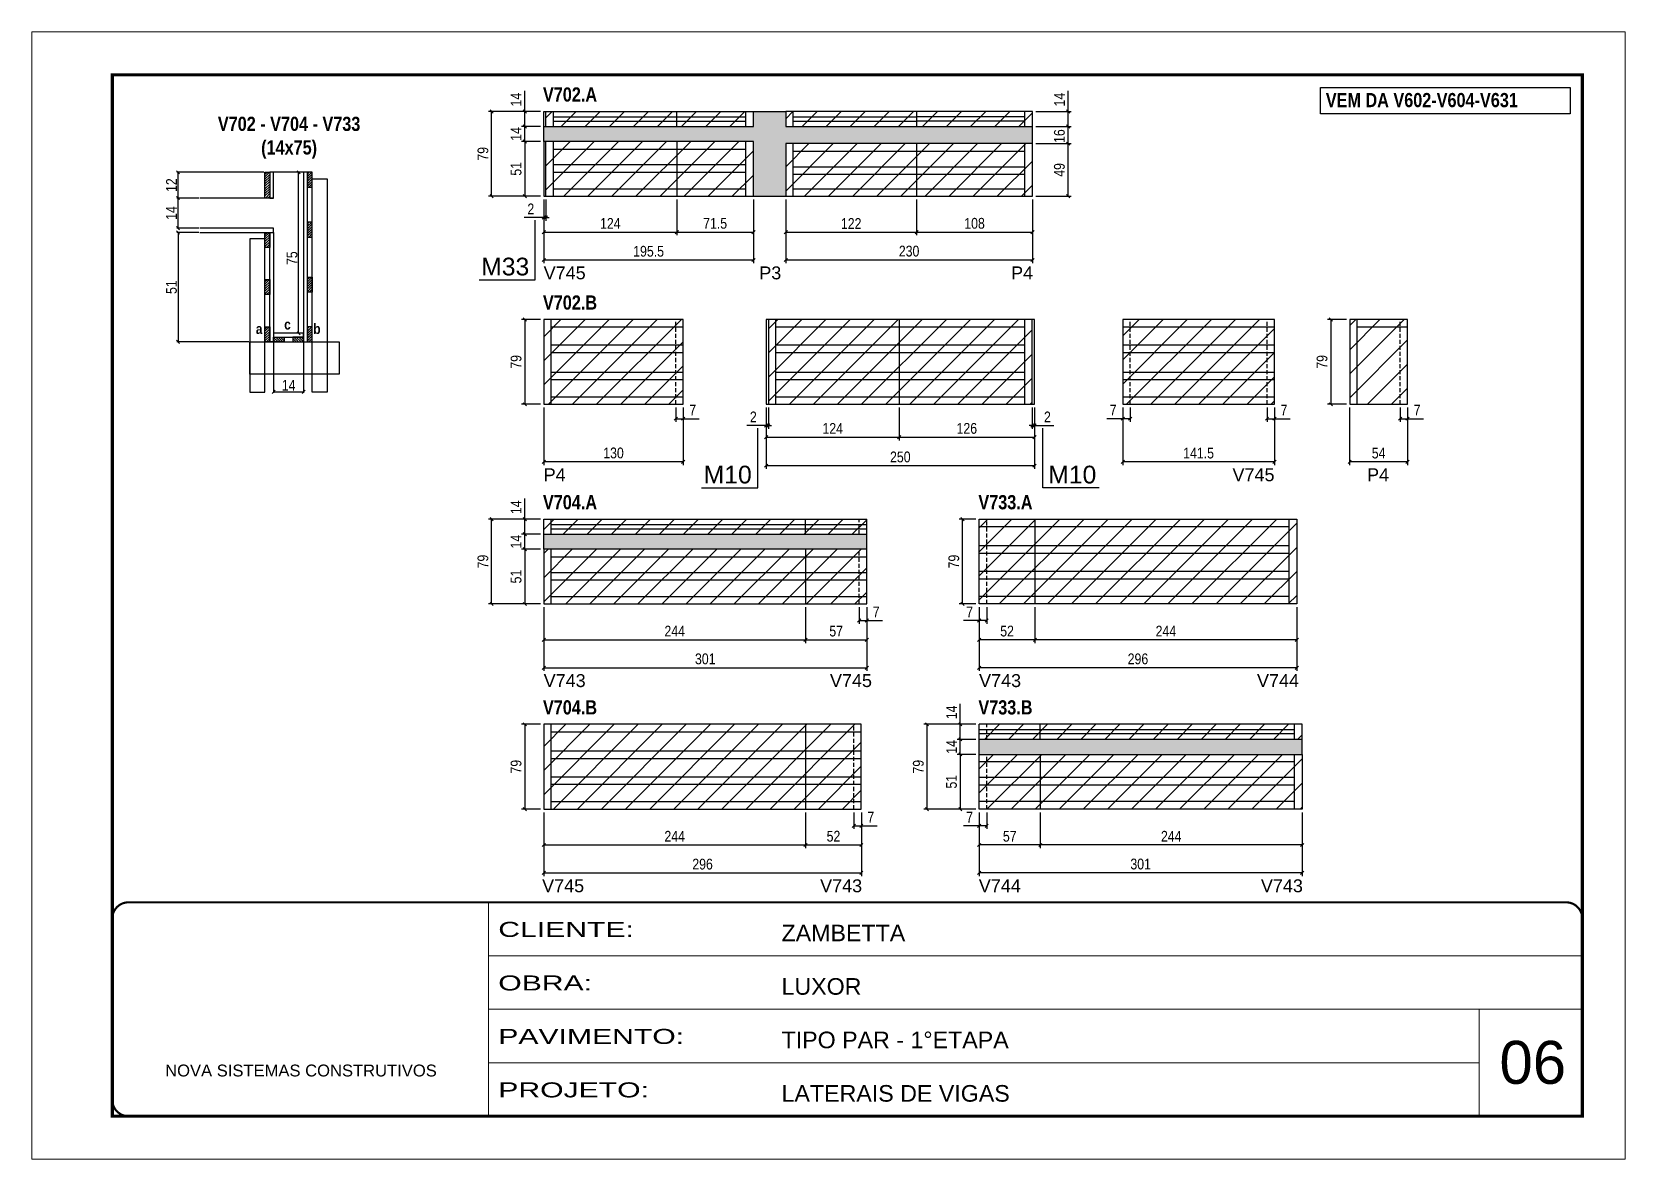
# Model space of a CAD drawing. Extents: x 3309 to 9563, y -2522 to 14608.
# Drawn here: x 4908 to 6393, y 12409 to 13459 of the extents above; entities that cross this region are included whole.
import ezdxf

# ---------------------------------------------------------------- set-up
doc = ezdxf.new("R2010")
doc.units = 0
doc.header["$PDMODE"] = 35
doc.header["$PDSIZE"] = -10
for name, pattern in [('CONTINUO', [0]), ('DASHED', [0.75, 0.5, -0.25]), ('HIDDEN', [0.375, 0.25, -0.125])]:
    doc.linetypes.add(name, pattern=pattern)
for name, color, linetype in [('5', 5, 'Continuous'), ('COTA', 241, 'Continuous'), ('detalhes', 4, 'Continuous'), ('NOMENCLATURA', 7, 'Continuous'), ('Painéis', 200, 'Continuous'), ('SARR_2.2x7', 40, 'Continuous'), ('SARR_3.5x7', 81, 'Continuous'), ('SARR_EDITAR', 141, 'Continuous')]:
    doc.layers.add(name, color=color, linetype=linetype)
for name, color, linetype, lineweight in [('CARIMBO', 255, 'Continuous', 9), ('CONCRETO', 251, 'Continuous', 25), ('Folhas', 255, 'Continuous', 9), ('Hachura', 251, 'Continuous', 9), ('SARRAFO DE PRESSAO', 251, 'DASHED', 9)]:
    doc.layers.add(name, color=color, linetype=linetype, lineweight=lineweight)
doc.styles.add('ARIAL', font='arial.ttf')
doc.styles.add('COTA TECNICA', font='techl___.ttf', dxfattribs={"height": 10})
doc.styles.add('COTA TECNICA 2X', font='techl___.ttf', dxfattribs={"height": 10})
doc.styles.get("Standard").update_dxf_attribs({"font": 'arial.ttf'})
doc.styles.add('TECNICA', font='techb___.ttf', dxfattribs={"height": 10})
doc.styles.add('Tecnologia', font='')
doc.styles.get('Tecnologia').set_extended_font_data('Forgotten Futurist')
doc.dimstyles.new('PAINEL', dxfattribs={"dimtxt": 10, "dimasz": 3, "dimexe": 3, "dimexo": 3, "dimgap": 3, "dimtad": 1, "dimdec": 1, "dimzin": 12, "dimdsep": 46, "dimtxsty": 'COTA TECNICA', "dimblk1": 'OBLIQUE', "dimblk2": 'OBLIQUE', "dimsah": 1, "dimcen": 0.9, "dimclrd": 4, "dimclre": 4, "dimclrt": 240, "dimadec": 1, "dimazin": 3, "dimtfac": 1, "dimtdec": 1, "dimtmove": 0, "dimatfit": 3, "dimfxl": 1, "dimtolj": 1, "dimtzin": 12, "dimarcsym": 0})
doc.dimstyles.new('SECAO', dxfattribs={"dimscale": 0.333333, "dimtxt": 5, "dimasz": 9, "dimexe": 3, "dimexo": 3, "dimgap": 3, "dimtad": 1, "dimdec": 1, "dimlfac": 0.5, "dimzin": 12, "dimdsep": 46, "dimtxsty": 'COTA TECNICA 2X', "dimblk1": 'OBLIQUE', "dimblk2": 'OBLIQUE', "dimsah": 1, "dimcen": 0.9, "dimclrd": 4, "dimclre": 4, "dimclrt": 240, "dimadec": 1, "dimazin": 3, "dimtfac": 1, "dimtdec": 1, "dimtmove": 0, "dimatfit": 3, "dimfxl": 1, "dimtolj": 1, "dimtzin": 12, "dimarcsym": 0})
pattern_1 = [(45, (-118397.018, -19953.4105), (-1.122532015, 1.122532015), [])]

msp = doc.modelspace()

# ---------------------------------------------------------------- texts
at = {"layer": '5', "linetype": 'Continuous'}
for s, rotation, p in [('V745', 359.99996, (5384.89, 13228.79)), ('P3', 359.99996, (5585.87, 13228.79)), ('P4', 359.99996, (5820.53, 13228.79)), ('P4', 359.99996, (5384.89, 13040.76)), ('V745', 359.99996, (6026.91, 13040.76)), ('P4', 359.99996, (6152.35, 13040.76)), ('V743', 359.99996, (5384.89, 12849.01)), ('V745', 359.99996, (5651.73, 12849.01)), ('V743', 359.99996, (5790.72, 12849.01)), ('V744', 359.99996, (6049.74, 12849.01)), ('V745', 0.00004, (5383.44, 12657.9)), ('V743', 0.00004, (5642.55, 12657.9)), ('V744', 0.00004, (5790.45, 12657.9)), ('V743', 0.00004, (6053.39, 12657.9))]:
    msp.add_text(s, height=12, rotation=rotation, dxfattribs=at).set_placement(p)
at = {"layer": 'CARIMBO', "style": 'ARIAL'}
msp.add_text('06', height=40, dxfattribs=at).set_placement((6275.73, 12479.43))
at = {"layer": 'detalhes', "style": 'TECNICA'}
for s, p in [('c', (5143.07, 13182.01)), ('b', (5170.19, 13177.89)), ('a', (5116.63, 13177.9))]:
    msp.add_text(s, height=9.6, dxfattribs=at).set_placement(p)
at = {"layer": 'NOMENCLATURA', "style": 'TECNICA'}
for s, p in [('V702.A', (5384.23, 13394.37)), ('VEM DA V602-V604-V631', (6113.89, 13389.16)), ('V702.B', (5384.23, 13200.58)), ('V704.A', (5384.23, 13014.59)), ('V733.A', (5790.07, 13014.59)), ('V704.B', (5384.23, 12823.48)), ('V733.B', (5790.07, 12823.48))]:
    msp.add_text(s, height=13.2, dxfattribs=at).set_placement(p)
at = {"layer": 'NOMENCLATURA', "linetype": 'Continuous'}
for s, p in [('M33', (5326.64, 13232.45)), ('M10', (5534, 13038.67)), ('M10', (5855.17, 13038.67))]:
    msp.add_text(s, height=16.5, dxfattribs=at).set_placement(p)
at = {"layer": 'NOMENCLATURA', "insert": (5147.63, 13380.24), "char_height": 13.2, "attachment_point": 2, "style": 'TECNICA'}
msp.add_mtext_dynamic_manual_height_columns('V702 - V704 - V733\\P(14x75)', width=300.2766, gutter_width=1, heights=[0], dxfattribs=at)

# ---------------------------------------------------------------- blocks, each defined once
blk = doc.blocks.new('9999999999')
at = {"color": 30, "linetype": 'CONTINUO'}
for p, q in [((98564.6, 34230.2), (98564.6, 34429.4)), ((98564.6, 34379.6), (99584, 34379.6)), ((98564.6, 34329.8), (99488, 34329.8)), ((99584, 34329.8), (99488, 34329.8)), ((99488, 34329.8), (99488, 34230.2)), ((98564.6, 34280), (99488, 34280))]:
    blk.add_line(p, q, dxfattribs=at)
at = {"color": 30, "linetype": 'CONTINUO', "const_width": 2}
blk.add_lwpolyline([(99584, 34230.2), (99584, 34414.4, 0.414214), (99569, 34429.4), (98229, 34429.4, 0.414214), (98214, 34414.4), (98214, 34245.2, 0.414214), (98229, 34230.2), (99584, 34230.2)], format="xyb", dxfattribs=at)
at = {"layer": 'Folhas'}
blk.add_lwpolyline([(98139, 34190.2), (99624, 34190.2), (99624, 35240.2), (98139, 35240.2)], close=True, dxfattribs=at)
at = {"layer": 'Folhas', "color": 30, "const_width": 3}
blk.add_lwpolyline([(98214, 34230.2), (99584, 34230.2), (99584, 35200.2), (98214, 35200.2)], close=True, dxfattribs=at)
at = {"color": 7, "linetype": 'Continuous', "ltscale": 5, "style": 'ARIAL'}
for s, height, p in [('ZAMBETTA', 15.48, (98837.7, 34393.1)), ('LUXOR', 15.48, (98837.7, 34343.3)), ('TIPO PAR - 1°ETAPA', 15.483, (98837.7, 34293.5)), ('NOVA SISTEMAS CONSTRUTIVOS', 11.059, (98263.2, 34267.2)), ('LATERAIS DE VIGAS', 15.483, (98837.7, 34243.7))]:
    blk.add_text(s, height=height, dxfattribs=at).set_placement(p)
at = {"layer": 'Folhas', "color": 7, "style": 'Tecnologia', "width": 1.5}
for s, p in [('CLIENTE:', (98573.7, 34397.2)), ('OBRA:', (98573.7, 34347.3)), ('PAVIMENTO:', (98573.7, 34297.5)), ('PROJETO:', (98573.7, 34247.7))]:
    blk.add_text(s, height=14, dxfattribs=at).set_placement(p)
blk = doc.blocks.new('_Oblique')
at = {"color": 0, "linetype": 'ByBlock', "lineweight": -2}
blk.add_line((-0.5, -0.5), (0.5, 0.5), dxfattribs=at)
blk = doc.blocks.new('*D36')
at = {"layer": 'COTA', "color": 4, "lineweight": -2, "transparency": 16777216}
for p, q in [((5385, 13303.2), (5385, 13243.8)), ((5580.5, 13303.2), (5580.5, 13243.8)), ((5385, 13246.8), (5580.5, 13246.8))]:
    blk.add_line(p, q, dxfattribs=at)
at = {"layer": 'Defpoints', "color": 0, "transparency": 16777216}
for p in [(5385, 13306.2), (5580.5, 13306.2), (5580.5, 13246.8)]:
    blk.add_point(p, dxfattribs=at)
at = {"layer": 'COTA', "color": 4, "lineweight": -2, "transparency": 16777216, "xscale": 3, "yscale": 3, "zscale": 3, "rotation": 180}
blk.add_blockref('_Oblique', (5385, 13246.8), dxfattribs=at)
at = {"layer": 'COTA', "color": 4, "lineweight": -2, "transparency": 16777216, "xscale": 3, "yscale": 3, "zscale": 3}
blk.add_blockref('_Oblique', (5580.5, 13246.8), dxfattribs=at)
at = {"layer": 'COTA', "color": 240, "transparency": 16777216, "insert": (5482.7, 13254.9), "char_height": 10, "attachment_point": 5, "style": 'COTA TECNICA'}
blk.add_mtext('\\A1;195.5', dxfattribs=at)
blk = doc.blocks.new('*D37')
at = {"layer": 'COTA', "color": 4, "lineweight": -2, "transparency": 16777216}
for p, q in [((5382, 13357.2), (5364.3, 13357.2)), ((5367.3, 13357.2), (5367.3, 13306.2)), ((5382, 13306.2), (5364.3, 13306.2))]:
    blk.add_line(p, q, dxfattribs=at)
at = {"layer": 'Defpoints', "color": 0, "transparency": 16777216}
for p in [(5385, 13357.2, 0), (5367.3, 13306.2), (5385, 13306.2, 0)]:
    blk.add_point(p, dxfattribs=at)
at = {"layer": 'COTA', "color": 4, "lineweight": -2, "transparency": 16777216, "xscale": 3, "yscale": 3, "zscale": 3}
for p, rotation in [((5367.3, 13357.2), 90), ((5367.3, 13306.2), 270)]:
    blk.add_blockref('_Oblique', p, dxfattribs=dict(at, rotation=rotation))
at = {"layer": 'COTA', "color": 240, "transparency": 16777216, "insert": (5359.2, 13331.7), "char_height": 10, "attachment_point": 5, "rotation": 90, "style": 'COTA TECNICA'}
blk.add_mtext('\\A1;51', dxfattribs=at)
blk = doc.blocks.new('*D34')
at = {"layer": 'COTA', "color": 4, "lineweight": -2, "transparency": 16777216}
for p, q in [((5382, 13371.2), (5364.3, 13371.2)), ((5367.3, 13357.2), (5367.3, 13371.2)), ((5382, 13357.2), (5364.3, 13357.2))]:
    blk.add_line(p, q, dxfattribs=at)
at = {"layer": 'Defpoints', "color": 0, "transparency": 16777216}
for p in [(5367.3, 13371.2), (5385, 13371.2, 0), (5385, 13357.2, 0)]:
    blk.add_point(p, dxfattribs=at)
at = {"layer": 'COTA', "color": 4, "lineweight": -2, "transparency": 16777216, "xscale": 3, "yscale": 3, "zscale": 3}
for p, rotation in [((5367.3, 13371.2), 90), ((5367.3, 13357.2), 270)]:
    blk.add_blockref('_Oblique', p, dxfattribs=dict(at, rotation=rotation))
at = {"layer": 'COTA', "color": 240, "transparency": 16777216, "insert": (5359.2, 13364.2), "char_height": 10, "attachment_point": 5, "rotation": 90, "style": 'COTA TECNICA'}
blk.add_mtext('\\A1;14', dxfattribs=at)
blk = doc.blocks.new('*D35')
at = {"layer": 'COTA', "color": 4, "lineweight": -2, "transparency": 16777216}
for p, q in [((5382, 13385.2), (5333.4, 13385.2)), ((5336.4, 13306.2), (5336.4, 13385.2)), ((5382, 13306.2), (5333.4, 13306.2))]:
    blk.add_line(p, q, dxfattribs=at)
at = {"layer": 'Defpoints', "color": 0, "transparency": 16777216}
for p in [(5336.4, 13385.2), (5385, 13385.2, 0), (5385, 13306.2, 0)]:
    blk.add_point(p, dxfattribs=at)
at = {"layer": 'COTA', "color": 4, "lineweight": -2, "transparency": 16777216, "xscale": 3, "yscale": 3, "zscale": 3}
for p, rotation in [((5336.4, 13385.2), 90), ((5336.4, 13306.2), 270)]:
    blk.add_blockref('_Oblique', p, dxfattribs=dict(at, rotation=rotation))
at = {"layer": 'COTA', "color": 240, "transparency": 16777216, "insert": (5328.3, 13345.7), "char_height": 10, "attachment_point": 5, "rotation": 90, "style": 'COTA TECNICA'}
blk.add_mtext('\\A1;79', dxfattribs=at)
blk = doc.blocks.new('*D38')
at = {"layer": 'COTA', "color": 4, "lineweight": -2, "transparency": 16777216}
for p, q in [((5367.3, 13385.2), (5367.3, 13404.3)), ((5382, 13385.2), (5364.3, 13385.2)), ((5367.3, 13371.2), (5367.3, 13385.2)), ((5382, 13371.2), (5364.3, 13371.2))]:
    blk.add_line(p, q, dxfattribs=at)
at = {"layer": 'Defpoints', "color": 0, "transparency": 16777216}
for p in [(5367.3, 13385.2), (5385, 13385.2), (5385, 13371.2)]:
    blk.add_point(p, dxfattribs=at)
at = {"layer": 'COTA', "color": 4, "lineweight": -2, "transparency": 16777216, "xscale": 3, "yscale": 3, "zscale": 3}
for p, rotation in [((5367.3, 13385.2), 90), ((5367.3, 13371.2), 270)]:
    blk.add_blockref('_Oblique', p, dxfattribs=dict(at, rotation=rotation))
at = {"layer": 'COTA', "color": 240, "transparency": 16777216, "insert": (5359.2, 13396.2), "char_height": 10, "attachment_point": 5, "rotation": 90, "style": 'COTA TECNICA'}
blk.add_mtext('\\A1;14', dxfattribs=at)
blk = doc.blocks.new('*D39')
at = {"layer": 'COTA', "color": 4, "lineweight": -2, "transparency": 16777216}
for p, q in [((5385, 13303.2), (5385, 13269.8)), ((5509, 13303.2), (5509, 13269.8)), ((5385, 13272.8), (5509, 13272.8))]:
    blk.add_line(p, q, dxfattribs=at)
at = {"layer": 'Defpoints', "color": 0, "transparency": 16777216}
for p in [(5385, 13306.2), (5509, 13306.2), (5509, 13272.8)]:
    blk.add_point(p, dxfattribs=at)
at = {"layer": 'COTA', "color": 4, "lineweight": -2, "transparency": 16777216, "xscale": 3, "yscale": 3, "zscale": 3, "rotation": 180}
blk.add_blockref('_Oblique', (5385, 13272.8), dxfattribs=at)
at = {"layer": 'COTA', "color": 4, "lineweight": -2, "transparency": 16777216, "xscale": 3, "yscale": 3, "zscale": 3}
blk.add_blockref('_Oblique', (5509, 13272.8), dxfattribs=at)
at = {"layer": 'COTA', "color": 240, "transparency": 16777216, "insert": (5447, 13280.9), "char_height": 10, "attachment_point": 5, "style": 'COTA TECNICA'}
blk.add_mtext('\\A1;124', dxfattribs=at)
blk = doc.blocks.new('*D40')
at = {"layer": 'COTA', "color": 4, "lineweight": -2, "transparency": 16777216}
for p, q in [((5509, 13303.2), (5509, 13269.8)), ((5580.5, 13303.2), (5580.5, 13269.8)), ((5509, 13272.8), (5580.5, 13272.8))]:
    blk.add_line(p, q, dxfattribs=at)
at = {"layer": 'Defpoints', "color": 0, "transparency": 16777216}
for p in [(5509, 13306.2), (5580.5, 13306.2), (5580.5, 13272.8)]:
    blk.add_point(p, dxfattribs=at)
at = {"layer": 'COTA', "color": 4, "lineweight": -2, "transparency": 16777216, "xscale": 3, "yscale": 3, "zscale": 3, "rotation": 180}
blk.add_blockref('_Oblique', (5509, 13272.8), dxfattribs=at)
at = {"layer": 'COTA', "color": 4, "lineweight": -2, "transparency": 16777216, "xscale": 3, "yscale": 3, "zscale": 3}
blk.add_blockref('_Oblique', (5580.5, 13272.8), dxfattribs=at)
at = {"layer": 'COTA', "color": 240, "transparency": 16777216, "insert": (5544.7, 13280.9), "char_height": 10, "attachment_point": 5, "style": 'COTA TECNICA'}
blk.add_mtext('\\A1;71.5', dxfattribs=at)
blk = doc.blocks.new('*D41')
at = {"layer": 'COTA', "color": 4, "lineweight": -2, "transparency": 16777216}
for p, q in [((5385, 13303.2), (5385, 13283.4)), ((5387, 13303.2), (5387, 13283.4)), ((5385, 13286.4), (5366.8, 13286.4)), ((5387, 13286.4), (5385, 13286.4)), ((5387, 13286.4), (5390, 13286.4))]:
    blk.add_line(p, q, dxfattribs=at)
at = {"layer": 'Defpoints', "color": 0, "transparency": 16777216}
for p in [(5385, 13306.2), (5387, 13306.2), (5385, 13286.4)]:
    blk.add_point(p, dxfattribs=at)
at = {"layer": 'COTA', "color": 4, "lineweight": -2, "transparency": 16777216, "xscale": 3, "yscale": 3, "zscale": 3}
blk.add_blockref('_Oblique', (5385, 13286.4), dxfattribs=at)
at = {"layer": 'COTA', "color": 4, "lineweight": -2, "transparency": 16777216, "xscale": 3, "yscale": 3, "zscale": 3, "rotation": 180}
blk.add_blockref('_Oblique', (5387, 13286.4), dxfattribs=at)
at = {"layer": 'COTA', "color": 240, "transparency": 16777216, "insert": (5372.9, 13294.4), "char_height": 10, "attachment_point": 5, "style": 'COTA TECNICA'}
blk.add_mtext('\\A1;2', dxfattribs=at)
blk = doc.blocks.new('*D44')
at = {"layer": 'COTA', "color": 4, "lineweight": -2, "transparency": 16777216}
for p, q in [((5610.5, 13303.2), (5610.5, 13243.8)), ((5840.5, 13303.2), (5840.5, 13243.8)), ((5610.5, 13246.8), (5840.5, 13246.8))]:
    blk.add_line(p, q, dxfattribs=at)
at = {"layer": 'Defpoints', "color": 0, "transparency": 16777216}
for p in [(5610.5, 13306.2), (5840.5, 13306.2), (5840.5, 13246.8)]:
    blk.add_point(p, dxfattribs=at)
at = {"layer": 'COTA', "color": 4, "lineweight": -2, "transparency": 16777216, "xscale": 3, "yscale": 3, "zscale": 3, "rotation": 180}
blk.add_blockref('_Oblique', (5610.5, 13246.8), dxfattribs=at)
at = {"layer": 'COTA', "color": 4, "lineweight": -2, "transparency": 16777216, "xscale": 3, "yscale": 3, "zscale": 3}
blk.add_blockref('_Oblique', (5840.5, 13246.8), dxfattribs=at)
at = {"layer": 'COTA', "color": 240, "transparency": 16777216, "insert": (5725.5, 13255), "char_height": 10, "attachment_point": 5, "style": 'COTA TECNICA'}
blk.add_mtext('\\A1;230', dxfattribs=at)
blk = doc.blocks.new('*D43')
at = {"layer": 'COTA', "color": 4, "lineweight": -2, "transparency": 16777216}
for p, q in [((5610.5, 13303.2), (5610.5, 13269.8)), ((5732.5, 13303.2), (5732.5, 13269.8)), ((5610.5, 13272.8), (5732.5, 13272.8))]:
    blk.add_line(p, q, dxfattribs=at)
at = {"layer": 'Defpoints', "color": 0, "transparency": 16777216}
for p in [(5610.5, 13306.2), (5732.5, 13306.2), (5732.5, 13272.8)]:
    blk.add_point(p, dxfattribs=at)
at = {"layer": 'COTA', "color": 4, "lineweight": -2, "transparency": 16777216, "xscale": 3, "yscale": 3, "zscale": 3, "rotation": 180}
blk.add_blockref('_Oblique', (5610.5, 13272.8), dxfattribs=at)
at = {"layer": 'COTA', "color": 4, "lineweight": -2, "transparency": 16777216, "xscale": 3, "yscale": 3, "zscale": 3}
blk.add_blockref('_Oblique', (5732.5, 13272.8), dxfattribs=at)
at = {"layer": 'COTA', "color": 240, "transparency": 16777216, "insert": (5671.5, 13280.8), "char_height": 10, "attachment_point": 5, "style": 'COTA TECNICA'}
blk.add_mtext('\\A1;122', dxfattribs=at)
blk = doc.blocks.new('*D42')
at = {"layer": 'COTA', "color": 4, "lineweight": -2, "transparency": 16777216}
for p, q in [((5732.5, 13303.2), (5732.5, 13269.8)), ((5840.5, 13303.2), (5840.5, 13269.8)), ((5732.5, 13272.8), (5840.5, 13272.8))]:
    blk.add_line(p, q, dxfattribs=at)
at = {"layer": 'Defpoints', "color": 0, "transparency": 16777216}
for p in [(5732.5, 13306.2), (5840.5, 13306.2), (5840.5, 13272.8)]:
    blk.add_point(p, dxfattribs=at)
at = {"layer": 'COTA', "color": 4, "lineweight": -2, "transparency": 16777216, "xscale": 3, "yscale": 3, "zscale": 3, "rotation": 180}
blk.add_blockref('_Oblique', (5732.5, 13272.8), dxfattribs=at)
at = {"layer": 'COTA', "color": 4, "lineweight": -2, "transparency": 16777216, "xscale": 3, "yscale": 3, "zscale": 3}
blk.add_blockref('_Oblique', (5840.5, 13272.8), dxfattribs=at)
at = {"layer": 'COTA', "color": 240, "transparency": 16777216, "insert": (5786.5, 13280.9), "char_height": 10, "attachment_point": 5, "style": 'COTA TECNICA'}
blk.add_mtext('\\A1;108', dxfattribs=at)
blk = doc.blocks.new('*D45')
at = {"layer": 'COTA', "color": 4, "lineweight": -2, "transparency": 16777216}
for p, q in [((5843.5, 13355.2), (5876.7, 13355.2)), ((5873.7, 13306.2), (5873.7, 13355.2)), ((5843.5, 13306.2), (5876.7, 13306.2))]:
    blk.add_line(p, q, dxfattribs=at)
at = {"layer": 'Defpoints', "color": 0, "transparency": 16777216}
for p in [(5840.5, 13355.2), (5873.7, 13355.2), (5840.5, 13306.2)]:
    blk.add_point(p, dxfattribs=at)
at = {"layer": 'COTA', "color": 4, "lineweight": -2, "transparency": 16777216, "xscale": 3, "yscale": 3, "zscale": 3}
for p, rotation in [((5873.7, 13355.2), 90), ((5873.7, 13306.2), 270)]:
    blk.add_blockref('_Oblique', p, dxfattribs=dict(at, rotation=rotation))
at = {"layer": 'COTA', "color": 240, "transparency": 16777216, "insert": (5865.6, 13330.7), "char_height": 10, "attachment_point": 5, "rotation": 90, "style": 'COTA TECNICA'}
blk.add_mtext('\\A1;49', dxfattribs=at)
blk = doc.blocks.new('*D46')
at = {"layer": 'COTA', "color": 4, "lineweight": -2, "transparency": 16777216}
for p, q in [((5843.5, 13371.2), (5876.7, 13371.2)), ((5873.7, 13355.2), (5873.7, 13371.2)), ((5843.5, 13355.2), (5876.7, 13355.2))]:
    blk.add_line(p, q, dxfattribs=at)
at = {"layer": 'Defpoints', "color": 0, "transparency": 16777216}
for p in [(5840.5, 13371.2), (5873.7, 13371.2), (5840.5, 13355.2)]:
    blk.add_point(p, dxfattribs=at)
at = {"layer": 'COTA', "color": 4, "lineweight": -2, "transparency": 16777216, "xscale": 3, "yscale": 3, "zscale": 3}
for p, rotation in [((5873.7, 13371.2), 90), ((5873.7, 13355.2), 270)]:
    blk.add_blockref('_Oblique', p, dxfattribs=dict(at, rotation=rotation))
at = {"layer": 'COTA', "color": 240, "transparency": 16777216, "insert": (5865.6, 13362.2), "char_height": 10, "attachment_point": 5, "rotation": 90, "style": 'COTA TECNICA'}
blk.add_mtext('\\A1;16', dxfattribs=at)
blk = doc.blocks.new('*D47')
at = {"layer": 'COTA', "color": 4, "lineweight": -2, "transparency": 16777216}
for p, q in [((5873.7, 13385.2), (5873.7, 13404.3)), ((5843.5, 13385.2), (5876.7, 13385.2)), ((5873.7, 13371.2), (5873.7, 13385.2)), ((5843.5, 13371.2), (5876.7, 13371.2))]:
    blk.add_line(p, q, dxfattribs=at)
at = {"layer": 'Defpoints', "color": 0, "transparency": 16777216}
for p in [(5840.5, 13385.2), (5873.7, 13385.2), (5840.5, 13371.2)]:
    blk.add_point(p, dxfattribs=at)
at = {"layer": 'COTA', "color": 4, "lineweight": -2, "transparency": 16777216, "xscale": 3, "yscale": 3, "zscale": 3}
for p, rotation in [((5873.7, 13385.2), 90), ((5873.7, 13371.2), 270)]:
    blk.add_blockref('_Oblique', p, dxfattribs=dict(at, rotation=rotation))
at = {"layer": 'COTA', "color": 240, "transparency": 16777216, "insert": (5865.7, 13396.2), "char_height": 10, "attachment_point": 5, "rotation": 90, "style": 'COTA TECNICA'}
blk.add_mtext('\\A1;14', dxfattribs=at)
blk = doc.blocks.new('*D48')
at = {"layer": 'COTA', "color": 4, "lineweight": -2, "transparency": 16777216}
for p, q in [((5385, 13109.4), (5385, 13055.8)), ((5515, 13109.4), (5515, 13055.8)), ((5515, 13058.8), (5385, 13058.8))]:
    blk.add_line(p, q, dxfattribs=at)
at = {"layer": 'Defpoints', "color": 0, "transparency": 16777216}
for p in [(5385, 13112.4), (5515, 13112.4), (5385, 13058.8)]:
    blk.add_point(p, dxfattribs=at)
at = {"layer": 'COTA', "color": 4, "lineweight": -2, "transparency": 16777216, "xscale": 3, "yscale": 3, "zscale": 3, "rotation": 180}
blk.add_blockref('_Oblique', (5385, 13058.8), dxfattribs=at)
at = {"layer": 'COTA', "color": 4, "lineweight": -2, "transparency": 16777216, "xscale": 3, "yscale": 3, "zscale": 3}
blk.add_blockref('_Oblique', (5515, 13058.8), dxfattribs=at)
at = {"layer": 'COTA', "color": 240, "transparency": 16777216, "insert": (5450, 13067), "char_height": 10, "attachment_point": 5, "style": 'COTA TECNICA'}
blk.add_mtext('\\A1;130', dxfattribs=at)
blk = doc.blocks.new('*D49')
at = {"layer": 'COTA', "color": 4, "lineweight": -2, "transparency": 16777216}
for p, q in [((5382, 13191.4), (5364.3, 13191.4)), ((5367.3, 13191.4), (5367.3, 13112.4)), ((5382, 13112.4), (5364.3, 13112.4))]:
    blk.add_line(p, q, dxfattribs=at)
at = {"layer": 'Defpoints', "color": 0, "transparency": 16777216}
for p in [(5385, 13191.4), (5367.3, 13112.4), (5385, 13112.4)]:
    blk.add_point(p, dxfattribs=at)
at = {"layer": 'COTA', "color": 4, "lineweight": -2, "transparency": 16777216, "xscale": 3, "yscale": 3, "zscale": 3}
for p, rotation in [((5367.3, 13191.4), 90), ((5367.3, 13112.4), 270)]:
    blk.add_blockref('_Oblique', p, dxfattribs=dict(at, rotation=rotation))
at = {"layer": 'COTA', "color": 240, "transparency": 16777216, "insert": (5359.2, 13151.9), "char_height": 10, "attachment_point": 5, "rotation": 90, "style": 'COTA TECNICA'}
blk.add_mtext('\\A1;79', dxfattribs=at)
blk = doc.blocks.new('*D50')
at = {"layer": 'COTA', "color": 4, "lineweight": -2, "transparency": 16777216}
for p, q in [((5508, 13109.4), (5508, 13096)), ((5508, 13099), (5515, 13099)), ((5515, 13109.4), (5515, 13096)), ((5515, 13099), (5529.7, 13099))]:
    blk.add_line(p, q, dxfattribs=at)
at = {"layer": 'Defpoints', "color": 0, "transparency": 16777216}
for p in [(5508, 13112.4), (5515, 13112.4), (5515, 13099)]:
    blk.add_point(p, dxfattribs=at)
at = {"layer": 'COTA', "color": 4, "lineweight": -2, "transparency": 16777216, "xscale": 3, "yscale": 3, "zscale": 3, "rotation": 180}
blk.add_blockref('_Oblique', (5508, 13099), dxfattribs=at)
at = {"layer": 'COTA', "color": 4, "lineweight": -2, "transparency": 16777216, "xscale": 3, "yscale": 3, "zscale": 3}
blk.add_blockref('_Oblique', (5515, 13099), dxfattribs=at)
at = {"layer": 'COTA', "color": 240, "transparency": 16777216, "insert": (5523.8, 13107), "char_height": 10, "attachment_point": 5, "style": 'COTA TECNICA'}
blk.add_mtext('\\A1;7', dxfattribs=at)
blk = doc.blocks.new('*D51')
at = {"layer": 'COTA', "color": 4, "lineweight": -2, "transparency": 16777216}
for p, q in [((5592.3, 13109.4), (5592.3, 13052.2)), ((5842.3, 13109.4), (5842.3, 13052.2)), ((5842.3, 13055.2), (5592.3, 13055.2))]:
    blk.add_line(p, q, dxfattribs=at)
at = {"layer": 'Defpoints', "color": 0, "transparency": 16777216}
for p in [(5592.3, 13112.4), (5842.3, 13112.4), (5592.3, 13055.2)]:
    blk.add_point(p, dxfattribs=at)
at = {"layer": 'COTA', "color": 4, "lineweight": -2, "transparency": 16777216, "xscale": 3, "yscale": 3, "zscale": 3, "rotation": 180}
blk.add_blockref('_Oblique', (5592.3, 13055.2), dxfattribs=at)
at = {"layer": 'COTA', "color": 4, "lineweight": -2, "transparency": 16777216, "xscale": 3, "yscale": 3, "zscale": 3}
blk.add_blockref('_Oblique', (5842.3, 13055.2), dxfattribs=at)
at = {"layer": 'COTA', "color": 240, "transparency": 16777216, "insert": (5717.3, 13063.3), "char_height": 10, "attachment_point": 5, "style": 'COTA TECNICA'}
blk.add_mtext('\\A1;250', dxfattribs=at)
blk = doc.blocks.new('*D53')
at = {"layer": 'COTA', "color": 4, "lineweight": -2, "transparency": 16777216}
for p, q in [((5592.3, 13109.4), (5592.3, 13078.8)), ((5716.3, 13109.4), (5716.3, 13078.8)), ((5592.3, 13081.8), (5716.3, 13081.8))]:
    blk.add_line(p, q, dxfattribs=at)
at = {"layer": 'Defpoints', "color": 0, "transparency": 16777216}
for p in [(5592.3, 13112.4), (5716.3, 13112.4), (5716.3, 13081.8)]:
    blk.add_point(p, dxfattribs=at)
at = {"layer": 'COTA', "color": 4, "lineweight": -2, "transparency": 16777216, "xscale": 3, "yscale": 3, "zscale": 3, "rotation": 180}
blk.add_blockref('_Oblique', (5592.3, 13081.8), dxfattribs=at)
at = {"layer": 'COTA', "color": 4, "lineweight": -2, "transparency": 16777216, "xscale": 3, "yscale": 3, "zscale": 3}
blk.add_blockref('_Oblique', (5716.3, 13081.8), dxfattribs=at)
at = {"layer": 'COTA', "color": 240, "transparency": 16777216, "insert": (5654.3, 13089.9), "char_height": 10, "attachment_point": 5, "style": 'COTA TECNICA'}
blk.add_mtext('\\A1;124', dxfattribs=at)
blk = doc.blocks.new('*D52')
at = {"layer": 'COTA', "color": 4, "lineweight": -2, "transparency": 16777216}
for p, q in [((5592.3, 13109.4), (5592.3, 13089.6)), ((5594.3, 13109.4), (5594.3, 13089.6)), ((5592.3, 13092.6), (5574.2, 13092.6)), ((5594.3, 13092.6), (5592.3, 13092.6)), ((5594.3, 13092.6), (5597.3, 13092.6))]:
    blk.add_line(p, q, dxfattribs=at)
at = {"layer": 'Defpoints', "color": 0, "transparency": 16777216}
for p in [(5592.3, 13112.4), (5594.3, 13112.4), (5592.3, 13092.6)]:
    blk.add_point(p, dxfattribs=at)
at = {"layer": 'COTA', "color": 4, "lineweight": -2, "transparency": 16777216, "xscale": 3, "yscale": 3, "zscale": 3}
blk.add_blockref('_Oblique', (5592.3, 13092.6), dxfattribs=at)
at = {"layer": 'COTA', "color": 4, "lineweight": -2, "transparency": 16777216, "xscale": 3, "yscale": 3, "zscale": 3, "rotation": 180}
blk.add_blockref('_Oblique', (5594.3, 13092.6), dxfattribs=at)
at = {"layer": 'COTA', "color": 240, "transparency": 16777216, "insert": (5580.3, 13100.6), "char_height": 10, "attachment_point": 5, "style": 'COTA TECNICA'}
blk.add_mtext('\\A1;2', dxfattribs=at)
blk = doc.blocks.new('*D54')
at = {"layer": 'COTA', "color": 4, "lineweight": -2, "transparency": 16777216}
for p, q in [((5716.3, 13109.4), (5716.3, 13078.8)), ((5842.3, 13109.4), (5842.3, 13078.8)), ((5716.3, 13081.8), (5842.3, 13081.8))]:
    blk.add_line(p, q, dxfattribs=at)
at = {"layer": 'Defpoints', "color": 0, "transparency": 16777216}
for p in [(5716.3, 13112.4), (5842.3, 13112.4), (5842.3, 13081.8)]:
    blk.add_point(p, dxfattribs=at)
at = {"layer": 'COTA', "color": 4, "lineweight": -2, "transparency": 16777216, "xscale": 3, "yscale": 3, "zscale": 3, "rotation": 180}
blk.add_blockref('_Oblique', (5716.3, 13081.8), dxfattribs=at)
at = {"layer": 'COTA', "color": 4, "lineweight": -2, "transparency": 16777216, "xscale": 3, "yscale": 3, "zscale": 3}
blk.add_blockref('_Oblique', (5842.3, 13081.8), dxfattribs=at)
at = {"layer": 'COTA', "color": 240, "transparency": 16777216, "insert": (5779.3, 13089.9), "char_height": 10, "attachment_point": 5, "style": 'COTA TECNICA'}
blk.add_mtext('\\A1;126', dxfattribs=at)
blk = doc.blocks.new('*D55')
at = {"layer": 'COTA', "color": 4, "lineweight": -2, "transparency": 16777216}
for p, q in [((5840.3, 13109.4), (5840.3, 13089.6)), ((5842.3, 13109.4), (5842.3, 13089.6)), ((5840.3, 13092.6), (5837.3, 13092.6)), ((5840.3, 13092.6), (5842.3, 13092.6)), ((5842.3, 13092.6), (5860.4, 13092.6))]:
    blk.add_line(p, q, dxfattribs=at)
at = {"layer": 'Defpoints', "color": 0, "transparency": 16777216}
for p in [(5840.3, 13112.4), (5842.3, 13112.4), (5842.3, 13092.6)]:
    blk.add_point(p, dxfattribs=at)
at = {"layer": 'COTA', "color": 4, "lineweight": -2, "transparency": 16777216, "xscale": 3, "yscale": 3, "zscale": 3}
blk.add_blockref('_Oblique', (5840.3, 13092.6), dxfattribs=at)
at = {"layer": 'COTA', "color": 4, "lineweight": -2, "transparency": 16777216, "xscale": 3, "yscale": 3, "zscale": 3, "rotation": 180}
blk.add_blockref('_Oblique', (5842.3, 13092.6), dxfattribs=at)
at = {"layer": 'COTA', "color": 240, "transparency": 16777216, "insert": (5854.4, 13100.6), "char_height": 10, "attachment_point": 5, "style": 'COTA TECNICA'}
blk.add_mtext('\\A1;2', dxfattribs=at)
blk = doc.blocks.new('*D57')
at = {"layer": 'COTA', "color": 4, "lineweight": -2, "transparency": 16777216}
for p, q in [((5924.6, 13109.4), (5924.6, 13055.8)), ((6066.1, 13109.4), (6066.1, 13055.8)), ((6066.1, 13058.8), (5924.6, 13058.8))]:
    blk.add_line(p, q, dxfattribs=at)
at = {"layer": 'Defpoints', "color": 0, "transparency": 16777216}
for p in [(5924.6, 13112.4), (6066.1, 13112.4), (5924.6, 13058.8)]:
    blk.add_point(p, dxfattribs=at)
at = {"layer": 'COTA', "color": 4, "lineweight": -2, "transparency": 16777216, "xscale": 3, "yscale": 3, "zscale": 3, "rotation": 180}
blk.add_blockref('_Oblique', (5924.6, 13058.8), dxfattribs=at)
at = {"layer": 'COTA', "color": 4, "lineweight": -2, "transparency": 16777216, "xscale": 3, "yscale": 3, "zscale": 3}
blk.add_blockref('_Oblique', (6066.1, 13058.8), dxfattribs=at)
at = {"layer": 'COTA', "color": 240, "transparency": 16777216, "insert": (5995.3, 13066.9), "char_height": 10, "attachment_point": 5, "style": 'COTA TECNICA'}
blk.add_mtext('\\A1;141.5', dxfattribs=at)
blk = doc.blocks.new('*D56')
at = {"layer": 'COTA', "color": 4, "lineweight": -2, "transparency": 16777216}
for p, q in [((6059.1, 13109.4), (6059.1, 13096)), ((6059.1, 13099), (6066.1, 13099)), ((6066.1, 13109.4), (6066.1, 13096)), ((6066.1, 13099), (6080.8, 13099))]:
    blk.add_line(p, q, dxfattribs=at)
at = {"layer": 'Defpoints', "color": 0, "transparency": 16777216}
for p in [(6059.1, 13112.4), (6066.1, 13112.4), (6066.1, 13099)]:
    blk.add_point(p, dxfattribs=at)
at = {"layer": 'COTA', "color": 4, "lineweight": -2, "transparency": 16777216, "xscale": 3, "yscale": 3, "zscale": 3, "rotation": 180}
blk.add_blockref('_Oblique', (6059.1, 13099), dxfattribs=at)
at = {"layer": 'COTA', "color": 4, "lineweight": -2, "transparency": 16777216, "xscale": 3, "yscale": 3, "zscale": 3}
blk.add_blockref('_Oblique', (6066.1, 13099), dxfattribs=at)
at = {"layer": 'COTA', "color": 240, "transparency": 16777216, "insert": (6074.9, 13107), "char_height": 10, "attachment_point": 5, "style": 'COTA TECNICA'}
blk.add_mtext('\\A1;7', dxfattribs=at)
blk = doc.blocks.new('*D58')
at = {"layer": 'COTA', "color": 4, "lineweight": -2, "transparency": 16777216}
for p, q in [((5924.6, 13099), (5909.8, 13099)), ((5924.6, 13109.4), (5924.6, 13096)), ((5931.6, 13099), (5924.6, 13099)), ((5931.6, 13109.4), (5931.6, 13096))]:
    blk.add_line(p, q, dxfattribs=at)
at = {"layer": 'Defpoints', "color": 0, "transparency": 16777216}
for p in [(5924.6, 13112.4), (5924.6, 13099), (5931.6, 13112.4)]:
    blk.add_point(p, dxfattribs=at)
at = {"layer": 'COTA', "color": 4, "lineweight": -2, "transparency": 16777216, "xscale": 3, "yscale": 3, "zscale": 3, "rotation": 180}
blk.add_blockref('_Oblique', (5924.6, 13099), dxfattribs=at)
at = {"layer": 'COTA', "color": 4, "lineweight": -2, "transparency": 16777216, "xscale": 3, "yscale": 3, "zscale": 3}
blk.add_blockref('_Oblique', (5931.6, 13099), dxfattribs=at)
at = {"layer": 'COTA', "color": 240, "transparency": 16777216, "insert": (5915.7, 13107), "char_height": 10, "attachment_point": 5, "style": 'COTA TECNICA'}
blk.add_mtext('\\A1;7', dxfattribs=at)
blk = doc.blocks.new('*D61')
at = {"layer": 'COTA', "color": 4, "lineweight": -2, "transparency": 16777216}
for p, q in [((6136.1, 13109.4), (6136.1, 13055.8)), ((6190.1, 13109.4), (6190.1, 13055.8)), ((6190.1, 13058.8), (6136.1, 13058.8))]:
    blk.add_line(p, q, dxfattribs=at)
at = {"layer": 'Defpoints', "color": 0, "transparency": 16777216}
for p in [(6136.1, 13112.4), (6190.1, 13112.4), (6136.1, 13058.8)]:
    blk.add_point(p, dxfattribs=at)
at = {"layer": 'COTA', "color": 4, "lineweight": -2, "transparency": 16777216, "xscale": 3, "yscale": 3, "zscale": 3, "rotation": 180}
blk.add_blockref('_Oblique', (6136.1, 13058.8), dxfattribs=at)
at = {"layer": 'COTA', "color": 4, "lineweight": -2, "transparency": 16777216, "xscale": 3, "yscale": 3, "zscale": 3}
blk.add_blockref('_Oblique', (6190.1, 13058.8), dxfattribs=at)
at = {"layer": 'COTA', "color": 240, "transparency": 16777216, "insert": (6163.1, 13066.9), "char_height": 10, "attachment_point": 5, "style": 'COTA TECNICA'}
blk.add_mtext('\\A1;54', dxfattribs=at)
blk = doc.blocks.new('*D59')
at = {"layer": 'COTA', "color": 4, "lineweight": -2, "transparency": 16777216}
for p, q in [((6133.1, 13191.4), (6115.5, 13191.4)), ((6118.5, 13191.4), (6118.5, 13112.4)), ((6133.1, 13112.4), (6115.5, 13112.4))]:
    blk.add_line(p, q, dxfattribs=at)
at = {"layer": 'Defpoints', "color": 0, "transparency": 16777216}
for p in [(6136.1, 13191.4), (6118.5, 13112.4), (6136.1, 13112.4)]:
    blk.add_point(p, dxfattribs=at)
at = {"layer": 'COTA', "color": 4, "lineweight": -2, "transparency": 16777216, "xscale": 3, "yscale": 3, "zscale": 3}
for p, rotation in [((6118.5, 13191.4), 90), ((6118.5, 13112.4), 270)]:
    blk.add_blockref('_Oblique', p, dxfattribs=dict(at, rotation=rotation))
at = {"layer": 'COTA', "color": 240, "transparency": 16777216, "insert": (6110.4, 13151.9), "char_height": 10, "attachment_point": 5, "rotation": 90, "style": 'COTA TECNICA'}
blk.add_mtext('\\A1;79', dxfattribs=at)
blk = doc.blocks.new('*D60')
at = {"layer": 'COTA', "color": 4, "lineweight": -2, "transparency": 16777216}
for p, q in [((6183.1, 13109.4), (6183.1, 13096)), ((6183.1, 13099), (6190.1, 13099)), ((6190.1, 13109.4), (6190.1, 13096)), ((6190.1, 13099), (6204.9, 13099))]:
    blk.add_line(p, q, dxfattribs=at)
at = {"layer": 'Defpoints', "color": 0, "transparency": 16777216}
for p in [(6183.1, 13112.4), (6190.1, 13112.4), (6190.1, 13099)]:
    blk.add_point(p, dxfattribs=at)
at = {"layer": 'COTA', "color": 4, "lineweight": -2, "transparency": 16777216, "xscale": 3, "yscale": 3, "zscale": 3, "rotation": 180}
blk.add_blockref('_Oblique', (6183.1, 13099), dxfattribs=at)
at = {"layer": 'COTA', "color": 4, "lineweight": -2, "transparency": 16777216, "xscale": 3, "yscale": 3, "zscale": 3}
blk.add_blockref('_Oblique', (6190.1, 13099), dxfattribs=at)
at = {"layer": 'COTA', "color": 240, "transparency": 16777216, "insert": (6199, 13107), "char_height": 10, "attachment_point": 5, "style": 'COTA TECNICA'}
blk.add_mtext('\\A1;7', dxfattribs=at)
blk = doc.blocks.new('*D68')
at = {"layer": 'COTA', "color": 4, "lineweight": -2, "transparency": 16777216}
for p, q in [((5385, 12923.4), (5385, 12864)), ((5686, 12923.4), (5686, 12864)), ((5385, 12867), (5686, 12867))]:
    blk.add_line(p, q, dxfattribs=at)
at = {"layer": 'Defpoints', "color": 0, "transparency": 16777216}
for p in [(5385, 12926.4), (5686, 12926.4), (5686, 12867)]:
    blk.add_point(p, dxfattribs=at)
at = {"layer": 'COTA', "color": 4, "lineweight": -2, "transparency": 16777216, "xscale": 3, "yscale": 3, "zscale": 3, "rotation": 180}
blk.add_blockref('_Oblique', (5385, 12867), dxfattribs=at)
at = {"layer": 'COTA', "color": 4, "lineweight": -2, "transparency": 16777216, "xscale": 3, "yscale": 3, "zscale": 3}
blk.add_blockref('_Oblique', (5686, 12867), dxfattribs=at)
at = {"layer": 'COTA', "color": 240, "transparency": 16777216, "insert": (5535.5, 12875.2), "char_height": 10, "attachment_point": 5, "style": 'COTA TECNICA'}
blk.add_mtext('\\A1;301', dxfattribs=at)
blk = doc.blocks.new('*D65')
at = {"layer": 'COTA', "color": 4, "lineweight": -2, "transparency": 16777216}
for p, q in [((5382, 12977.4), (5364.3, 12977.4)), ((5367.3, 12977.4), (5367.3, 12926.4)), ((5382, 12926.4), (5364.3, 12926.4))]:
    blk.add_line(p, q, dxfattribs=at)
at = {"layer": 'Defpoints', "color": 0, "transparency": 16777216}
for p in [(5385, 12977.4, 0), (5367.3, 12926.4), (5385, 12926.4, 0)]:
    blk.add_point(p, dxfattribs=at)
at = {"layer": 'COTA', "color": 4, "lineweight": -2, "transparency": 16777216, "xscale": 3, "yscale": 3, "zscale": 3}
for p, rotation in [((5367.3, 12977.4), 90), ((5367.3, 12926.4), 270)]:
    blk.add_blockref('_Oblique', p, dxfattribs=dict(at, rotation=rotation))
at = {"layer": 'COTA', "color": 240, "transparency": 16777216, "insert": (5359.2, 12951.9), "char_height": 10, "attachment_point": 5, "rotation": 90, "style": 'COTA TECNICA'}
blk.add_mtext('\\A1;51', dxfattribs=at)
blk = doc.blocks.new('*D66')
at = {"layer": 'COTA', "color": 4, "lineweight": -2, "transparency": 16777216}
for p, q in [((5382, 12991.4), (5364.3, 12991.4)), ((5367.3, 12977.4), (5367.3, 12991.4)), ((5382, 12977.4), (5364.3, 12977.4))]:
    blk.add_line(p, q, dxfattribs=at)
at = {"layer": 'Defpoints', "color": 0, "transparency": 16777216}
for p in [(5367.3, 12991.4), (5385, 12991.4, 0), (5385, 12977.4, 0)]:
    blk.add_point(p, dxfattribs=at)
at = {"layer": 'COTA', "color": 4, "lineweight": -2, "transparency": 16777216, "xscale": 3, "yscale": 3, "zscale": 3}
for p, rotation in [((5367.3, 12991.4), 90), ((5367.3, 12977.4), 270)]:
    blk.add_blockref('_Oblique', p, dxfattribs=dict(at, rotation=rotation))
at = {"layer": 'COTA', "color": 240, "transparency": 16777216, "insert": (5359.2, 12984.4), "char_height": 10, "attachment_point": 5, "rotation": 90, "style": 'COTA TECNICA'}
blk.add_mtext('\\A1;14', dxfattribs=at)
blk = doc.blocks.new('*D67')
at = {"layer": 'COTA', "color": 4, "lineweight": -2, "transparency": 16777216}
for p, q in [((5382, 13005.4), (5333.4, 13005.4)), ((5336.4, 12926.4), (5336.4, 13005.4)), ((5382, 12926.4), (5333.4, 12926.4))]:
    blk.add_line(p, q, dxfattribs=at)
at = {"layer": 'Defpoints', "color": 0, "transparency": 16777216}
for p in [(5336.4, 13005.4), (5385, 13005.4, 0), (5385, 12926.4, 0)]:
    blk.add_point(p, dxfattribs=at)
at = {"layer": 'COTA', "color": 4, "lineweight": -2, "transparency": 16777216, "xscale": 3, "yscale": 3, "zscale": 3}
for p, rotation in [((5336.4, 13005.4), 90), ((5336.4, 12926.4), 270)]:
    blk.add_blockref('_Oblique', p, dxfattribs=dict(at, rotation=rotation))
at = {"layer": 'COTA', "color": 240, "transparency": 16777216, "insert": (5328.3, 12965.9), "char_height": 10, "attachment_point": 5, "rotation": 90, "style": 'COTA TECNICA'}
blk.add_mtext('\\A1;79', dxfattribs=at)
blk = doc.blocks.new('*D63')
at = {"layer": 'COTA', "color": 4, "lineweight": -2, "transparency": 16777216}
for p, q in [((5367.3, 13005.4), (5367.3, 13024.5)), ((5382, 13005.4), (5364.3, 13005.4)), ((5367.3, 12991.4), (5367.3, 13005.4)), ((5382, 12991.4), (5364.3, 12991.4))]:
    blk.add_line(p, q, dxfattribs=at)
at = {"layer": 'Defpoints', "color": 0, "transparency": 16777216}
for p in [(5367.3, 13005.4), (5385, 13005.4), (5385, 12991.4)]:
    blk.add_point(p, dxfattribs=at)
at = {"layer": 'COTA', "color": 4, "lineweight": -2, "transparency": 16777216, "xscale": 3, "yscale": 3, "zscale": 3}
for p, rotation in [((5367.3, 13005.4), 90), ((5367.3, 12991.4), 270)]:
    blk.add_blockref('_Oblique', p, dxfattribs=dict(at, rotation=rotation))
at = {"layer": 'COTA', "color": 240, "transparency": 16777216, "insert": (5359.2, 13016.5), "char_height": 10, "attachment_point": 5, "rotation": 90, "style": 'COTA TECNICA'}
blk.add_mtext('\\A1;14', dxfattribs=at)
blk = doc.blocks.new('*D64')
at = {"layer": 'COTA', "color": 4, "lineweight": -2, "transparency": 16777216}
for p, q in [((5385, 12923.4), (5385, 12890)), ((5629, 12923.4), (5629, 12890)), ((5385, 12893), (5629, 12893))]:
    blk.add_line(p, q, dxfattribs=at)
at = {"layer": 'Defpoints', "color": 0, "transparency": 16777216}
for p in [(5385, 12926.4), (5629, 12926.4), (5629, 12893)]:
    blk.add_point(p, dxfattribs=at)
at = {"layer": 'COTA', "color": 4, "lineweight": -2, "transparency": 16777216, "xscale": 3, "yscale": 3, "zscale": 3, "rotation": 180}
blk.add_blockref('_Oblique', (5385, 12893), dxfattribs=at)
at = {"layer": 'COTA', "color": 4, "lineweight": -2, "transparency": 16777216, "xscale": 3, "yscale": 3, "zscale": 3}
blk.add_blockref('_Oblique', (5629, 12893), dxfattribs=at)
at = {"layer": 'COTA', "color": 240, "transparency": 16777216, "insert": (5507, 12901.1), "char_height": 10, "attachment_point": 5, "style": 'COTA TECNICA'}
blk.add_mtext('\\A1;244', dxfattribs=at)
blk = doc.blocks.new('*D62')
at = {"layer": 'COTA', "color": 4, "lineweight": -2, "transparency": 16777216}
for p, q in [((5629, 12923.4), (5629, 12890)), ((5686, 12923.4), (5686, 12890)), ((5629, 12893), (5686, 12893))]:
    blk.add_line(p, q, dxfattribs=at)
at = {"layer": 'Defpoints', "color": 0, "transparency": 16777216}
for p in [(5629, 12926.4), (5686, 12926.4), (5686, 12893)]:
    blk.add_point(p, dxfattribs=at)
at = {"layer": 'COTA', "color": 4, "lineweight": -2, "transparency": 16777216, "xscale": 3, "yscale": 3, "zscale": 3, "rotation": 180}
blk.add_blockref('_Oblique', (5629, 12893), dxfattribs=at)
at = {"layer": 'COTA', "color": 4, "lineweight": -2, "transparency": 16777216, "xscale": 3, "yscale": 3, "zscale": 3}
blk.add_blockref('_Oblique', (5686, 12893), dxfattribs=at)
at = {"layer": 'COTA', "color": 240, "transparency": 16777216, "insert": (5657.5, 12901.1), "char_height": 10, "attachment_point": 5, "style": 'COTA TECNICA'}
blk.add_mtext('\\A1;57', dxfattribs=at)
blk = doc.blocks.new('*D69')
at = {"layer": 'COTA', "color": 4, "lineweight": -2, "transparency": 16777216}
for p, q in [((5679, 12923.4), (5679, 12907.9)), ((5686, 12923.4), (5686, 12907.9)), ((5679, 12910.9), (5686, 12910.9)), ((5686, 12910.9), (5700.7, 12910.9))]:
    blk.add_line(p, q, dxfattribs=at)
at = {"layer": 'Defpoints', "color": 0, "transparency": 16777216}
for p in [(5679, 12926.4), (5686, 12926.4), (5686, 12910.9)]:
    blk.add_point(p, dxfattribs=at)
at = {"layer": 'COTA', "color": 4, "lineweight": -2, "transparency": 16777216, "xscale": 3, "yscale": 3, "zscale": 3, "rotation": 180}
blk.add_blockref('_Oblique', (5679, 12910.9), dxfattribs=at)
at = {"layer": 'COTA', "color": 4, "lineweight": -2, "transparency": 16777216, "xscale": 3, "yscale": 3, "zscale": 3}
blk.add_blockref('_Oblique', (5686, 12910.9), dxfattribs=at)
at = {"layer": 'COTA', "color": 240, "transparency": 16777216, "insert": (5694.8, 12918.9), "char_height": 10, "attachment_point": 5, "style": 'COTA TECNICA'}
blk.add_mtext('\\A1;7', dxfattribs=at)
blk = doc.blocks.new('*D73')
at = {"layer": 'COTA', "color": 4, "lineweight": -2, "transparency": 16777216}
for p, q in [((5385, 12732.3), (5385, 12672.9)), ((5681, 12732.3), (5681, 12672.9)), ((5385, 12675.9), (5681, 12675.9))]:
    blk.add_line(p, q, dxfattribs=at)
at = {"layer": 'Defpoints', "color": 0, "transparency": 16777216}
for p in [(5385, 12735.3), (5681, 12735.3), (5681, 12675.9)]:
    blk.add_point(p, dxfattribs=at)
at = {"layer": 'COTA', "color": 4, "lineweight": -2, "transparency": 16777216, "xscale": 3, "yscale": 3, "zscale": 3, "rotation": 180}
blk.add_blockref('_Oblique', (5385, 12675.9), dxfattribs=at)
at = {"layer": 'COTA', "color": 4, "lineweight": -2, "transparency": 16777216, "xscale": 3, "yscale": 3, "zscale": 3}
blk.add_blockref('_Oblique', (5681, 12675.9), dxfattribs=at)
at = {"layer": 'COTA', "color": 240, "transparency": 16777216, "insert": (5533, 12684), "char_height": 10, "attachment_point": 5, "style": 'COTA TECNICA'}
blk.add_mtext('\\A1;296', dxfattribs=at)
blk = doc.blocks.new('*D74')
at = {"layer": 'COTA', "color": 4, "lineweight": -2, "transparency": 16777216}
for p, q in [((5382, 12814.3), (5364.3, 12814.3)), ((5367.3, 12814.3), (5367.3, 12735.3)), ((5382, 12735.3), (5364.3, 12735.3))]:
    blk.add_line(p, q, dxfattribs=at)
at = {"layer": 'Defpoints', "color": 0, "transparency": 16777216}
for p in [(5385, 12814.3, 0), (5367.3, 12735.3), (5385, 12735.3, 0)]:
    blk.add_point(p, dxfattribs=at)
at = {"layer": 'COTA', "color": 4, "lineweight": -2, "transparency": 16777216, "xscale": 3, "yscale": 3, "zscale": 3}
for p, rotation in [((5367.3, 12814.3), 90), ((5367.3, 12735.3), 270)]:
    blk.add_blockref('_Oblique', p, dxfattribs=dict(at, rotation=rotation))
at = {"layer": 'COTA', "color": 240, "transparency": 16777216, "insert": (5359.2, 12774.8), "char_height": 10, "attachment_point": 5, "rotation": 90, "style": 'COTA TECNICA'}
blk.add_mtext('\\A1;79', dxfattribs=at)
blk = doc.blocks.new('*D70')
at = {"layer": 'COTA', "color": 4, "lineweight": -2, "transparency": 16777216}
for p, q in [((5385, 12732.3), (5385, 12698.9)), ((5629, 12732.3), (5629, 12698.9)), ((5385, 12701.9), (5629, 12701.9))]:
    blk.add_line(p, q, dxfattribs=at)
at = {"layer": 'Defpoints', "color": 0, "transparency": 16777216}
for p in [(5385, 12735.3), (5629, 12735.3), (5629, 12701.9)]:
    blk.add_point(p, dxfattribs=at)
at = {"layer": 'COTA', "color": 4, "lineweight": -2, "transparency": 16777216, "xscale": 3, "yscale": 3, "zscale": 3, "rotation": 180}
blk.add_blockref('_Oblique', (5385, 12701.9), dxfattribs=at)
at = {"layer": 'COTA', "color": 4, "lineweight": -2, "transparency": 16777216, "xscale": 3, "yscale": 3, "zscale": 3}
blk.add_blockref('_Oblique', (5629, 12701.9), dxfattribs=at)
at = {"layer": 'COTA', "color": 240, "transparency": 16777216, "insert": (5507, 12710), "char_height": 10, "attachment_point": 5, "style": 'COTA TECNICA'}
blk.add_mtext('\\A1;244', dxfattribs=at)
blk = doc.blocks.new('*D71')
at = {"layer": 'COTA', "color": 4, "lineweight": -2, "transparency": 16777216}
for p, q in [((5629, 12732.3), (5629, 12698.9)), ((5681, 12732.3), (5681, 12698.9)), ((5629, 12701.9), (5681, 12701.9))]:
    blk.add_line(p, q, dxfattribs=at)
at = {"layer": 'Defpoints', "color": 0, "transparency": 16777216}
for p in [(5629, 12735.3), (5681, 12735.3), (5681, 12701.9)]:
    blk.add_point(p, dxfattribs=at)
at = {"layer": 'COTA', "color": 4, "lineweight": -2, "transparency": 16777216, "xscale": 3, "yscale": 3, "zscale": 3, "rotation": 180}
blk.add_blockref('_Oblique', (5629, 12701.9), dxfattribs=at)
at = {"layer": 'COTA', "color": 4, "lineweight": -2, "transparency": 16777216, "xscale": 3, "yscale": 3, "zscale": 3}
blk.add_blockref('_Oblique', (5681, 12701.9), dxfattribs=at)
at = {"layer": 'COTA', "color": 240, "transparency": 16777216, "insert": (5655, 12710), "char_height": 10, "attachment_point": 5, "style": 'COTA TECNICA'}
blk.add_mtext('\\A1;52', dxfattribs=at)
blk = doc.blocks.new('*D72')
at = {"layer": 'COTA', "color": 4, "lineweight": -2, "transparency": 16777216}
for p, q in [((5674, 12732.3), (5674, 12716.8)), ((5681, 12732.3), (5681, 12716.8)), ((5674, 12719.8), (5681, 12719.8)), ((5681, 12719.8), (5695.7, 12719.8))]:
    blk.add_line(p, q, dxfattribs=at)
at = {"layer": 'Defpoints', "color": 0, "transparency": 16777216}
for p in [(5674, 12735.3), (5681, 12735.3), (5681, 12719.8)]:
    blk.add_point(p, dxfattribs=at)
at = {"layer": 'COTA', "color": 4, "lineweight": -2, "transparency": 16777216, "xscale": 3, "yscale": 3, "zscale": 3, "rotation": 180}
blk.add_blockref('_Oblique', (5674, 12719.8), dxfattribs=at)
at = {"layer": 'COTA', "color": 4, "lineweight": -2, "transparency": 16777216, "xscale": 3, "yscale": 3, "zscale": 3}
blk.add_blockref('_Oblique', (5681, 12719.8), dxfattribs=at)
at = {"layer": 'COTA', "color": 240, "transparency": 16777216, "insert": (5689.8, 12727.8), "char_height": 10, "attachment_point": 5, "style": 'COTA TECNICA'}
blk.add_mtext('\\A1;7', dxfattribs=at)
blk = doc.blocks.new('*D94')
at = {"layer": 'COTA', "color": 4, "lineweight": -2, "transparency": 16777216}
for p, q in [((5063.5, 13272.5), (5043.1, 13272.5)), ((5044.1, 13272.5), (5044.1, 13170.5)), ((5110.2, 13170.5), (5043.1, 13170.5))]:
    blk.add_line(p, q, dxfattribs=at)
at = {"layer": 'Defpoints', "color": 0, "transparency": 16777216}
for p in [(5064.5, 13272.5), (5044.1, 13170.5), (5111.2, 13170.5, 0)]:
    blk.add_point(p, dxfattribs=at)
at = {"layer": 'COTA', "color": 4, "lineweight": -2, "transparency": 16777216, "xscale": 3, "yscale": 3, "zscale": 3}
for p, rotation in [((5044.1, 13272.5), 90), ((5044.1, 13170.5), 270)]:
    blk.add_blockref('_Oblique', p, dxfattribs=dict(at, rotation=rotation))
at = {"layer": 'COTA', "color": 240, "transparency": 16777216, "insert": (5038, 13221.5), "char_height": 10, "attachment_point": 5, "rotation": 90, "style": 'COTA TECNICA 2X'}
blk.add_mtext('\\A1;51', dxfattribs=at)
blk = doc.blocks.new('*D95')
at = {"layer": 'COTA', "color": 4, "lineweight": -2, "transparency": 16777216}
for p, q in [((5160.2, 13328.5), (5155.5, 13328.5)), ((5156.5, 13178.5), (5156.5, 13328.5)), ((5160.2, 13178.5), (5155.5, 13178.5))]:
    blk.add_line(p, q, dxfattribs=at)
at = {"layer": 'Defpoints', "color": 0, "transparency": 16777216}
for p in [(5156.5, 13328.5), (5161.2, 13328.5), (5161.2, 13178.5)]:
    blk.add_point(p, dxfattribs=at)
at = {"layer": 'COTA', "color": 4, "lineweight": -2, "transparency": 16777216, "xscale": 3, "yscale": 3, "zscale": 3}
for p, rotation in [((5156.5, 13328.5), 90), ((5156.5, 13178.5), 270)]:
    blk.add_blockref('_Oblique', p, dxfattribs=dict(at, rotation=rotation))
at = {"layer": 'COTA', "color": 240, "transparency": 16777216, "insert": (5150.4, 13248.5), "char_height": 10, "attachment_point": 5, "rotation": 90, "style": 'COTA TECNICA 2X'}
blk.add_mtext('\\A1;75', dxfattribs=at)
blk = doc.blocks.new('*D96')
at = {"layer": 'COTA', "color": 4, "lineweight": -2, "transparency": 16777216}
for p, q in [((5063.5, 13304.5), (5043.1, 13304.5)), ((5044.1, 13276.5), (5044.1, 13304.5)), ((5063.5, 13276.5), (5043.1, 13276.5))]:
    blk.add_line(p, q, dxfattribs=at)
at = {"layer": 'Defpoints', "color": 0, "transparency": 16777216}
for p in [(5044.1, 13304.5), (5064.5, 13304.5), (5064.5, 13276.5)]:
    blk.add_point(p, dxfattribs=at)
at = {"layer": 'COTA', "color": 4, "lineweight": -2, "transparency": 16777216, "xscale": 3, "yscale": 3, "zscale": 3}
for p, rotation in [((5044.1, 13304.5), 90), ((5044.1, 13276.5), 270)]:
    blk.add_blockref('_Oblique', p, dxfattribs=dict(at, rotation=rotation))
at = {"layer": 'COTA', "color": 240, "transparency": 16777216, "insert": (5038, 13290.5), "char_height": 10, "attachment_point": 5, "rotation": 90, "style": 'COTA TECNICA 2X'}
blk.add_mtext('\\A1;14', dxfattribs=at)
blk = doc.blocks.new('*D97')
at = {"layer": 'COTA', "color": 4, "lineweight": -2, "transparency": 16777216}
for p, q in [((5124.2, 13328.5), (5043.1, 13328.5)), ((5044.1, 13304.5), (5044.1, 13328.5)), ((5063.5, 13304.5), (5043.1, 13304.5))]:
    blk.add_line(p, q, dxfattribs=at)
at = {"layer": 'Defpoints', "color": 0, "transparency": 16777216}
for p in [(5044.1, 13328.5), (5125.2, 13328.5), (5064.5, 13304.5)]:
    blk.add_point(p, dxfattribs=at)
at = {"layer": 'COTA', "color": 4, "lineweight": -2, "transparency": 16777216, "xscale": 3, "yscale": 3, "zscale": 3}
for p, rotation in [((5044.1, 13328.5), 90), ((5044.1, 13304.5), 270)]:
    blk.add_blockref('_Oblique', p, dxfattribs=dict(at, rotation=rotation))
at = {"layer": 'COTA', "color": 240, "transparency": 16777216, "insert": (5038, 13316.5), "char_height": 10, "attachment_point": 5, "rotation": 90, "style": 'COTA TECNICA 2X'}
blk.add_mtext('\\A1;12', dxfattribs=at)
blk = doc.blocks.new('*D98')
at = {"layer": 'COTA', "color": 4, "lineweight": -2, "transparency": 16777216}
for p, q in [((5133.2, 13169.5), (5133.2, 13123)), ((5161.2, 13169.5), (5161.2, 13123)), ((5133.2, 13124), (5161.2, 13124))]:
    blk.add_line(p, q, dxfattribs=at)
at = {"layer": 'Defpoints', "color": 0, "transparency": 16777216}
for p in [(5133.2, 13170.5), (5161.2, 13170.5), (5161.2, 13124)]:
    blk.add_point(p, dxfattribs=at)
at = {"layer": 'COTA', "color": 4, "lineweight": -2, "transparency": 16777216, "xscale": 3, "yscale": 3, "zscale": 3, "rotation": 180}
blk.add_blockref('_Oblique', (5133.2, 13124), dxfattribs=at)
at = {"layer": 'COTA', "color": 4, "lineweight": -2, "transparency": 16777216, "xscale": 3, "yscale": 3, "zscale": 3}
blk.add_blockref('_Oblique', (5161.2, 13124), dxfattribs=at)
at = {"layer": 'COTA', "color": 240, "transparency": 16777216, "insert": (5147.2, 13130.1), "char_height": 10, "attachment_point": 5, "style": 'COTA TECNICA 2X'}
blk.add_mtext('\\A1;14', dxfattribs=at)
blk = doc.blocks.new('*D152')
at = {"layer": 'COTA', "color": 4, "lineweight": -2, "transparency": 16777216}
for p, q in [((5790.8, 12923.4), (5790.8, 12864)), ((6086.8, 12923.4), (6086.8, 12864)), ((6086.8, 12867), (5790.8, 12867))]:
    blk.add_line(p, q, dxfattribs=at)
at = {"layer": 'Defpoints', "color": 0, "transparency": 16777216}
for p in [(5790.8, 12926.4), (6086.8, 12926.4), (5790.8, 12867)]:
    blk.add_point(p, dxfattribs=at)
at = {"layer": 'COTA', "color": 4, "lineweight": -2, "transparency": 16777216, "xscale": 3, "yscale": 3, "zscale": 3, "rotation": 180}
blk.add_blockref('_Oblique', (5790.8, 12867), dxfattribs=at)
at = {"layer": 'COTA', "color": 4, "lineweight": -2, "transparency": 16777216, "xscale": 3, "yscale": 3, "zscale": 3}
blk.add_blockref('_Oblique', (6086.8, 12867), dxfattribs=at)
at = {"layer": 'COTA', "color": 240, "transparency": 16777216, "insert": (5938.8, 12875.2), "char_height": 10, "attachment_point": 5, "style": 'COTA TECNICA'}
blk.add_mtext('\\A1;296', dxfattribs=at)
blk = doc.blocks.new('*D153')
at = {"layer": 'COTA', "color": 4, "lineweight": -2, "transparency": 16777216}
for p, q in [((5842.8, 12923.4), (5842.8, 12890)), ((6086.8, 12923.4), (6086.8, 12890)), ((6086.8, 12893), (5842.8, 12893))]:
    blk.add_line(p, q, dxfattribs=at)
at = {"layer": 'Defpoints', "color": 0, "transparency": 16777216}
for p in [(5842.8, 12926.4), (6086.8, 12926.4), (5842.8, 12893)]:
    blk.add_point(p, dxfattribs=at)
at = {"layer": 'COTA', "color": 4, "lineweight": -2, "transparency": 16777216, "xscale": 3, "yscale": 3, "zscale": 3, "rotation": 180}
blk.add_blockref('_Oblique', (5842.8, 12893), dxfattribs=at)
at = {"layer": 'COTA', "color": 4, "lineweight": -2, "transparency": 16777216, "xscale": 3, "yscale": 3, "zscale": 3}
blk.add_blockref('_Oblique', (6086.8, 12893), dxfattribs=at)
at = {"layer": 'COTA', "color": 240, "transparency": 16777216, "insert": (5964.8, 12901.1), "char_height": 10, "attachment_point": 5, "style": 'COTA TECNICA'}
blk.add_mtext('\\A1;244', dxfattribs=at)
blk = doc.blocks.new('*D154')
at = {"layer": 'COTA', "color": 4, "lineweight": -2, "transparency": 16777216}
for p, q in [((5790.8, 12923.4), (5790.8, 12890)), ((5842.8, 12923.4), (5842.8, 12890)), ((5842.8, 12893), (5790.8, 12893))]:
    blk.add_line(p, q, dxfattribs=at)
at = {"layer": 'Defpoints', "color": 0, "transparency": 16777216}
for p in [(5790.8, 12926.4), (5842.8, 12926.4), (5790.8, 12893)]:
    blk.add_point(p, dxfattribs=at)
at = {"layer": 'COTA', "color": 4, "lineweight": -2, "transparency": 16777216, "xscale": 3, "yscale": 3, "zscale": 3, "rotation": 180}
blk.add_blockref('_Oblique', (5790.8, 12893), dxfattribs=at)
at = {"layer": 'COTA', "color": 4, "lineweight": -2, "transparency": 16777216, "xscale": 3, "yscale": 3, "zscale": 3}
blk.add_blockref('_Oblique', (5842.8, 12893), dxfattribs=at)
at = {"layer": 'COTA', "color": 240, "transparency": 16777216, "insert": (5816.8, 12901.1), "char_height": 10, "attachment_point": 5, "style": 'COTA TECNICA'}
blk.add_mtext('\\A1;52', dxfattribs=at)
blk = doc.blocks.new('*D155')
at = {"layer": 'COTA', "color": 4, "lineweight": -2, "transparency": 16777216}
for p, q in [((5790.8, 12923.4), (5790.8, 12907.9)), ((5797.8, 12923.4), (5797.8, 12907.9)), ((5790.8, 12910.9), (5776.1, 12910.9)), ((5797.8, 12910.9), (5790.8, 12910.9))]:
    blk.add_line(p, q, dxfattribs=at)
at = {"layer": 'Defpoints', "color": 0, "transparency": 16777216}
for p in [(5790.8, 12926.4), (5797.8, 12926.4), (5790.8, 12910.9)]:
    blk.add_point(p, dxfattribs=at)
at = {"layer": 'COTA', "color": 4, "lineweight": -2, "transparency": 16777216, "xscale": 3, "yscale": 3, "zscale": 3, "rotation": 180}
blk.add_blockref('_Oblique', (5790.8, 12910.9), dxfattribs=at)
at = {"layer": 'COTA', "color": 4, "lineweight": -2, "transparency": 16777216, "xscale": 3, "yscale": 3, "zscale": 3}
blk.add_blockref('_Oblique', (5797.8, 12910.9), dxfattribs=at)
at = {"layer": 'COTA', "color": 240, "transparency": 16777216, "insert": (5781.9, 12918.9), "char_height": 10, "attachment_point": 5, "style": 'COTA TECNICA'}
blk.add_mtext('\\A1;7', dxfattribs=at)
blk = doc.blocks.new('*D156')
at = {"layer": 'COTA', "color": 4, "lineweight": -2, "transparency": 16777216}
for p, q in [((5787.8, 13005.4), (5772.3, 13005.4)), ((5775.3, 12926.4), (5775.3, 13005.4)), ((5787.8, 12926.4), (5772.3, 12926.4))]:
    blk.add_line(p, q, dxfattribs=at)
at = {"layer": 'Defpoints', "color": 0, "transparency": 16777216}
for p in [(5775.3, 13005.4), (5790.8, 13005.4), (5790.8, 12926.4)]:
    blk.add_point(p, dxfattribs=at)
at = {"layer": 'COTA', "color": 4, "lineweight": -2, "transparency": 16777216, "xscale": 3, "yscale": 3, "zscale": 3}
for p, rotation in [((5775.3, 13005.4), 90), ((5775.3, 12926.4), 270)]:
    blk.add_blockref('_Oblique', p, dxfattribs=dict(at, rotation=rotation))
at = {"layer": 'COTA', "color": 240, "transparency": 16777216, "insert": (5767.2, 12965.9), "char_height": 10, "attachment_point": 5, "rotation": 90, "style": 'COTA TECNICA'}
blk.add_mtext('\\A1;79', dxfattribs=at)
blk = doc.blocks.new('*D160')
at = {"layer": 'COTA', "color": 4, "lineweight": -2, "transparency": 16777216}
for p, q in [((5790.8, 12732.3), (5790.8, 12672.9)), ((6091.8, 12732.3), (6091.8, 12672.9)), ((6091.8, 12675.9), (5790.8, 12675.9))]:
    blk.add_line(p, q, dxfattribs=at)
at = {"layer": 'Defpoints', "color": 0, "transparency": 16777216}
for p in [(5790.8, 12735.3), (6091.8, 12735.3), (5790.8, 12675.9)]:
    blk.add_point(p, dxfattribs=at)
at = {"layer": 'COTA', "color": 4, "lineweight": -2, "transparency": 16777216, "xscale": 3, "yscale": 3, "zscale": 3, "rotation": 180}
blk.add_blockref('_Oblique', (5790.8, 12675.9), dxfattribs=at)
at = {"layer": 'COTA', "color": 4, "lineweight": -2, "transparency": 16777216, "xscale": 3, "yscale": 3, "zscale": 3}
blk.add_blockref('_Oblique', (6091.8, 12675.9), dxfattribs=at)
at = {"layer": 'COTA', "color": 240, "transparency": 16777216, "insert": (5941.3, 12684.1), "char_height": 10, "attachment_point": 5, "style": 'COTA TECNICA'}
blk.add_mtext('\\A1;301', dxfattribs=at)
blk = doc.blocks.new('*D157')
at = {"layer": 'COTA', "color": 4, "lineweight": -2, "transparency": 16777216}
for p, q in [((5847.8, 12732.3), (5847.8, 12698.9)), ((6091.8, 12732.3), (6091.8, 12698.9)), ((6091.8, 12701.9), (5847.8, 12701.9))]:
    blk.add_line(p, q, dxfattribs=at)
at = {"layer": 'Defpoints', "color": 0, "transparency": 16777216}
for p in [(5847.8, 12735.3), (6091.8, 12735.3), (5847.8, 12701.9)]:
    blk.add_point(p, dxfattribs=at)
at = {"layer": 'COTA', "color": 4, "lineweight": -2, "transparency": 16777216, "xscale": 3, "yscale": 3, "zscale": 3, "rotation": 180}
blk.add_blockref('_Oblique', (5847.8, 12701.9), dxfattribs=at)
at = {"layer": 'COTA', "color": 4, "lineweight": -2, "transparency": 16777216, "xscale": 3, "yscale": 3, "zscale": 3}
blk.add_blockref('_Oblique', (6091.8, 12701.9), dxfattribs=at)
at = {"layer": 'COTA', "color": 240, "transparency": 16777216, "insert": (5969.8, 12710), "char_height": 10, "attachment_point": 5, "style": 'COTA TECNICA'}
blk.add_mtext('\\A1;244', dxfattribs=at)
blk = doc.blocks.new('*D158')
at = {"layer": 'COTA', "color": 4, "lineweight": -2, "transparency": 16777216}
for p, q in [((5790.8, 12732.3), (5790.8, 12698.9)), ((5847.8, 12732.3), (5847.8, 12698.9)), ((5847.8, 12701.9), (5790.8, 12701.9))]:
    blk.add_line(p, q, dxfattribs=at)
at = {"layer": 'Defpoints', "color": 0, "transparency": 16777216}
for p in [(5790.8, 12735.3), (5847.8, 12735.3), (5790.8, 12701.9)]:
    blk.add_point(p, dxfattribs=at)
at = {"layer": 'COTA', "color": 4, "lineweight": -2, "transparency": 16777216, "xscale": 3, "yscale": 3, "zscale": 3, "rotation": 180}
blk.add_blockref('_Oblique', (5790.8, 12701.9), dxfattribs=at)
at = {"layer": 'COTA', "color": 4, "lineweight": -2, "transparency": 16777216, "xscale": 3, "yscale": 3, "zscale": 3}
blk.add_blockref('_Oblique', (5847.8, 12701.9), dxfattribs=at)
at = {"layer": 'COTA', "color": 240, "transparency": 16777216, "insert": (5819.3, 12710), "char_height": 10, "attachment_point": 5, "style": 'COTA TECNICA'}
blk.add_mtext('\\A1;57', dxfattribs=at)
blk = doc.blocks.new('*D159')
at = {"layer": 'COTA', "color": 4, "lineweight": -2, "transparency": 16777216}
for p, q in [((5790.8, 12732.3), (5790.8, 12716.8)), ((5797.8, 12732.3), (5797.8, 12716.8)), ((5790.8, 12719.8), (5776.1, 12719.8)), ((5797.8, 12719.8), (5790.8, 12719.8))]:
    blk.add_line(p, q, dxfattribs=at)
at = {"layer": 'Defpoints', "color": 0, "transparency": 16777216}
for p in [(5790.8, 12735.3), (5797.8, 12735.3), (5790.8, 12719.8)]:
    blk.add_point(p, dxfattribs=at)
at = {"layer": 'COTA', "color": 4, "lineweight": -2, "transparency": 16777216, "xscale": 3, "yscale": 3, "zscale": 3, "rotation": 180}
blk.add_blockref('_Oblique', (5790.8, 12719.8), dxfattribs=at)
at = {"layer": 'COTA', "color": 4, "lineweight": -2, "transparency": 16777216, "xscale": 3, "yscale": 3, "zscale": 3}
blk.add_blockref('_Oblique', (5797.8, 12719.8), dxfattribs=at)
at = {"layer": 'COTA', "color": 240, "transparency": 16777216, "insert": (5781.9, 12727.8), "char_height": 10, "attachment_point": 5, "style": 'COTA TECNICA'}
blk.add_mtext('\\A1;7', dxfattribs=at)
blk = doc.blocks.new('*D161')
at = {"layer": 'COTA', "color": 4, "lineweight": -2, "transparency": 16777216}
for p, q in [((5787.8, 12786.3), (5770.2, 12786.3)), ((5773.2, 12786.3), (5773.2, 12735.3)), ((5787.8, 12735.3), (5770.2, 12735.3))]:
    blk.add_line(p, q, dxfattribs=at)
at = {"layer": 'Defpoints', "color": 0, "transparency": 16777216}
for p in [(5790.8, 12786.3, 0), (5773.2, 12735.3), (5790.8, 12735.3, 0)]:
    blk.add_point(p, dxfattribs=at)
at = {"layer": 'COTA', "color": 4, "lineweight": -2, "transparency": 16777216, "xscale": 3, "yscale": 3, "zscale": 3}
for p, rotation in [((5773.2, 12786.3), 90), ((5773.2, 12735.3), 270)]:
    blk.add_blockref('_Oblique', p, dxfattribs=dict(at, rotation=rotation))
at = {"layer": 'COTA', "color": 240, "transparency": 16777216, "insert": (5765, 12760.8), "char_height": 10, "attachment_point": 5, "rotation": 90, "style": 'COTA TECNICA'}
blk.add_mtext('\\A1;51', dxfattribs=at)
blk = doc.blocks.new('*D162')
at = {"layer": 'COTA', "color": 4, "lineweight": -2, "transparency": 16777216}
for p, q in [((5787.8, 12800.3), (5770.2, 12800.3)), ((5787.8, 12786.3), (5770.2, 12786.3)), ((5773.2, 12786.3), (5773.2, 12800.3))]:
    blk.add_line(p, q, dxfattribs=at)
at = {"layer": 'Defpoints', "color": 0, "transparency": 16777216}
for p in [(5773.2, 12800.3), (5790.8, 12800.3, 0), (5790.8, 12786.3, 0)]:
    blk.add_point(p, dxfattribs=at)
at = {"layer": 'COTA', "color": 4, "lineweight": -2, "transparency": 16777216, "xscale": 3, "yscale": 3, "zscale": 3}
for p, rotation in [((5773.2, 12800.3), 90), ((5773.2, 12786.3), 270)]:
    blk.add_blockref('_Oblique', p, dxfattribs=dict(at, rotation=rotation))
at = {"layer": 'COTA', "color": 240, "transparency": 16777216, "insert": (5765.1, 12793.3), "char_height": 10, "attachment_point": 5, "rotation": 90, "style": 'COTA TECNICA'}
blk.add_mtext('\\A1;14', dxfattribs=at)
blk = doc.blocks.new('*D163')
at = {"layer": 'COTA', "color": 4, "lineweight": -2, "transparency": 16777216}
for p, q in [((5787.8, 12814.3), (5739.2, 12814.3)), ((5742.2, 12735.3), (5742.2, 12814.3)), ((5787.8, 12735.3), (5739.2, 12735.3))]:
    blk.add_line(p, q, dxfattribs=at)
at = {"layer": 'Defpoints', "color": 0, "transparency": 16777216}
for p in [(5742.2, 12814.3), (5790.8, 12814.3, 0), (5790.8, 12735.3, 0)]:
    blk.add_point(p, dxfattribs=at)
at = {"layer": 'COTA', "color": 4, "lineweight": -2, "transparency": 16777216, "xscale": 3, "yscale": 3, "zscale": 3}
for p, rotation in [((5742.2, 12814.3), 90), ((5742.2, 12735.3), 270)]:
    blk.add_blockref('_Oblique', p, dxfattribs=dict(at, rotation=rotation))
at = {"layer": 'COTA', "color": 240, "transparency": 16777216, "insert": (5734.1, 12774.8), "char_height": 10, "attachment_point": 5, "rotation": 90, "style": 'COTA TECNICA'}
blk.add_mtext('\\A1;79', dxfattribs=at)
blk = doc.blocks.new('*D164')
at = {"layer": 'COTA', "color": 4, "lineweight": -2, "transparency": 16777216}
for p, q in [((5773.2, 12814.3), (5773.2, 12833.4)), ((5787.8, 12814.3), (5770.2, 12814.3)), ((5773.2, 12800.3), (5773.2, 12814.3)), ((5787.8, 12800.3), (5770.2, 12800.3))]:
    blk.add_line(p, q, dxfattribs=at)
at = {"layer": 'Defpoints', "color": 0, "transparency": 16777216}
for p in [(5773.2, 12814.3), (5790.8, 12814.3), (5790.8, 12800.3)]:
    blk.add_point(p, dxfattribs=at)
at = {"layer": 'COTA', "color": 4, "lineweight": -2, "transparency": 16777216, "xscale": 3, "yscale": 3, "zscale": 3}
for p, rotation in [((5773.2, 12814.3), 90), ((5773.2, 12800.3), 270)]:
    blk.add_blockref('_Oblique', p, dxfattribs=dict(at, rotation=rotation))
at = {"layer": 'COTA', "color": 240, "transparency": 16777216, "insert": (5765.1, 12825.4), "char_height": 10, "attachment_point": 5, "rotation": 90, "style": 'COTA TECNICA'}
blk.add_mtext('\\A1;14', dxfattribs=at)

# ---------------------------------------------------------------- dimensions: what is measured, and where the dimension line sits
at = {"layer": 'COTA'}
for base, p1, p2, angle, dimstyle, picture, middle in [((5367.31, 13385.18), (5384.95, 13371.18), (5384.95, 13385.18), 90, 'PAINEL', '*D38', (5359.24, 13396.24)), ((5873.74, 13385.18), (5840.45, 13371.18), (5840.45, 13385.18), 90, 'PAINEL', '*D47', (5865.67, 13396.24)), ((5336.4, 13385.18, 0), (5384.95, 13306.18), (5384.95, 13385.18), 90, 'PAINEL', '*D35', (5328.3, 13345.68, 0)), ((5367.31, 13306.18, 0), (5384.95, 13357.18), (5384.95, 13306.18), 90, 'PAINEL', '*D37', (5359.2, 13331.68, 0)), ((5873.74, 13355.18), (5840.45, 13306.18), (5840.45, 13355.18), 90, 'PAINEL', '*D45', (5865.64, 13330.68)), ((5044.1, 13328.54), (5064.45, 13304.54), (5125.15, 13328.54), 90, 'SECAO', '*D97', (5038.05, 13316.54)), ((5044.1, 13304.54), (5064.45, 13276.54), (5064.45, 13304.54), 90, 'SECAO', '*D96', (5038.03, 13290.54)), ((5580.45, 13246.8), (5384.95, 13306.18), (5580.45, 13306.18), 180, 'PAINEL', '*D36', (5482.7, 13254.94)), ((5840.45, 13246.8), (5610.45, 13306.18), (5840.45, 13306.18), 180, 'PAINEL', '*D44', (5725.45, 13255.02)), ((5044.1, 13170.54, 0), (5064.45, 13272.54), (5111.15, 13170.54), 90, 'SECAO', '*D94', (5037.99, 13221.54, 0)), ((5367.31, 13112.4), (5384.95, 13191.4), (5384.95, 13112.4), 90, 'PAINEL', '*D49', (5359.21, 13151.9)), ((6118.51, 13112.4), (6136.14, 13191.4), (6136.14, 13112.4), 90, 'PAINEL', '*D59', (6110.4, 13151.9)), ((5924.58, 13098.97), (5931.58, 13112.4), (5924.58, 13112.4), 180, 'PAINEL', '*D58', (5915.71, 13107.05)), ((5384.95, 13058.77), (5514.95, 13112.4), (5384.95, 13112.4), 180, 'PAINEL', '*D48', (5449.95, 13066.99)), ((5592.31, 13055.23), (5842.31, 13112.4), (5592.31, 13112.4), 180, 'PAINEL', '*D51', (5717.31, 13063.34)), ((5842.31, 13092.61), (5840.31, 13112.4), (5842.31, 13112.4), 180, 'PAINEL', '*D55', (5854.36, 13100.61)), ((5924.58, 13058.77), (6066.08, 13112.4), (5924.58, 13112.4), 180, 'PAINEL', '*D57', (5995.33, 13066.88)), ((6136.14, 13058.77), (6190.14, 13112.4), (6136.14, 13112.4), 180, 'PAINEL', '*D61', (6163.14, 13066.88)), ((5367.31, 13005.4), (5384.95, 12991.4), (5384.95, 13005.4), 90, 'PAINEL', '*D63', (5359.24, 13016.46)), ((5336.4, 13005.4, 0), (5384.95, 12926.4), (5384.95, 13005.4), 90, 'PAINEL', '*D67', (5328.3, 12965.9, 0)), ((5775.28, 13005.4), (5790.79, 12926.4), (5790.79, 13005.4), 90, 'PAINEL', '*D156', (5767.17, 12965.9)), ((5367.31, 12926.4, 0), (5384.95, 12977.4), (5384.95, 12926.4), 90, 'PAINEL', '*D65', (5359.2, 12951.9, 0)), ((5685.95, 12867.02), (5384.95, 12926.4), (5685.95, 12926.4), 180, 'PAINEL', '*D68', (5535.45, 12875.24)), ((5790.79, 12910.87), (5797.79, 12926.4), (5790.79, 12926.4), 180, 'PAINEL', '*D155', (5781.92, 12918.95)), ((5842.79, 12893.01), (6086.79, 12926.4), (5842.79, 12926.4), 180, 'PAINEL', '*D153', (5964.79, 12901.08)), ((5773.15, 12814.3), (5790.79, 12800.3), (5790.79, 12814.3), 90, 'PAINEL', '*D164', (5765.08, 12825.36)), ((5367.31, 12735.3, 0), (5384.95, 12814.3), (5384.95, 12735.3), 90, 'PAINEL', '*D74', (5359.21, 12774.8, 0)), ((5742.24, 12814.3, 0), (5790.79, 12735.3), (5790.79, 12814.3), 90, 'PAINEL', '*D163', (5734.14, 12774.8, 0)), ((5773.15, 12735.3, 0), (5790.79, 12786.3), (5790.79, 12735.3), 90, 'PAINEL', '*D161', (5765.04, 12760.8, 0)), ((5680.95, 12675.91), (5384.95, 12735.3), (5680.95, 12735.3), 180, 'PAINEL', '*D73', (5532.95, 12684.05)), ((5790.79, 12719.77), (5797.79, 12735.3), (5790.79, 12735.3), 180, 'PAINEL', '*D159', (5781.92, 12727.84)), ((5790.79, 12675.91), (6091.79, 12735.3), (5790.79, 12735.3), 0, 'PAINEL', '*D160', (5941.29, 12684.13)), ((5847.79, 12701.9), (6091.79, 12735.3), (5847.79, 12735.3), 180, 'PAINEL', '*D157', (5969.79, 12709.97))]:
    dim = msp.add_linear_dim(base=base, p1=p1, p2=p2, angle=angle, dimstyle=dimstyle, dxfattribs=at)
    dim.commit()
    dim.dimension.update_dxf_attribs({"geometry": picture, "text_midpoint": middle})
for base, p1, p2, dimstyle, picture, middle in [((5367.31, 13371.18, 0), (5384.95, 13357.18), (5384.95, 13371.18), 'PAINEL', '*D34', (5367.31, 13364.18, 0)), ((5873.74, 13371.18), (5840.45, 13355.18), (5840.45, 13371.18), 'PAINEL', '*D46', (5873.74, 13362.18)), ((5156.48, 13328.54), (5161.15, 13178.54), (5161.15, 13328.54), 'SECAO', '*D95', (5156.48, 13248.54)), ((5367.31, 12991.4, 0), (5384.95, 12977.4), (5384.95, 12991.4), 'PAINEL', '*D66', (5367.31, 12984.4, 0)), ((5773.15, 12800.3, 0), (5790.79, 12786.3), (5790.79, 12800.3), 'PAINEL', '*D162', (5773.15, 12793.3, 0))]:
    dim = msp.add_linear_dim(base=base, p1=p1, p2=p2, angle=90, dimstyle=dimstyle, dxfattribs=at)
    dim.commit()
    dim.dimension.update_dxf_attribs({"geometry": picture, "text_midpoint": middle, "dimtype": 160})
for base, p1, p2, dimstyle, picture, middle in [((5384.95, 13286.4), (5386.95, 13306.18), (5384.95, 13306.18), 'PAINEL', '*D41', (5372.9, 13294.4)), ((5508.95, 13272.79), (5384.95, 13306.18), (5508.95, 13306.18), 'PAINEL', '*D39', (5446.95, 13280.86)), ((5732.45, 13272.79), (5610.45, 13306.18), (5732.45, 13306.18), 'PAINEL', '*D43', (5671.45, 13280.85)), ((5161.15, 13124.01), (5133.15, 13170.54), (5161.15, 13170.54), 'SECAO', '*D98', (5147.15, 13130.08)), ((5514.95, 13098.97), (5507.95, 13112.4), (5514.95, 13112.4), 'PAINEL', '*D50', (5523.82, 13107.05)), ((6066.08, 13098.97), (6059.08, 13112.4), (6066.08, 13112.4), 'PAINEL', '*D56', (6074.94, 13107.05)), ((6190.14, 13098.97), (6183.14, 13112.4), (6190.14, 13112.4), 'PAINEL', '*D60', (6199.01, 13107.05)), ((5592.31, 13092.61), (5594.31, 13112.4), (5592.31, 13112.4), 'PAINEL', '*D52', (5580.25, 13100.61)), ((5716.31, 13081.82), (5592.31, 13112.4), (5716.31, 13112.4), 'PAINEL', '*D53', (5654.31, 13089.89)), ((5842.31, 13081.82), (5716.31, 13112.4), (5842.31, 13112.4), 'PAINEL', '*D54', (5779.31, 13089.92)), ((5628.95, 12893.01), (5384.95, 12926.4), (5628.95, 12926.4), 'PAINEL', '*D64', (5506.95, 12901.08)), ((5685.95, 12910.87), (5678.95, 12926.4), (5685.95, 12926.4), 'PAINEL', '*D69', (5694.82, 12918.95)), ((5790.79, 12867.02), (6086.79, 12926.4), (5790.79, 12926.4), 'PAINEL', '*D152', (5938.79, 12875.15)), ((5628.95, 12701.9), (5384.95, 12735.3), (5628.95, 12735.3), 'PAINEL', '*D70', (5506.95, 12709.97)), ((5680.95, 12719.77), (5673.95, 12735.3), (5680.95, 12735.3), 'PAINEL', '*D72', (5689.82, 12727.84))]:
    dim = msp.add_linear_dim(base=base, p1=p1, p2=p2, dimstyle=dimstyle, dxfattribs=at)
    dim.commit()
    dim.dimension.update_dxf_attribs({"geometry": picture, "text_midpoint": middle})
for base, p1, p2, picture, middle in [((5580.45, 13272.79), (5508.95, 13306.18), (5580.45, 13306.18), '*D40', (5544.7, 13280.9)), ((5840.45, 13272.79), (5732.45, 13306.18), (5840.45, 13306.18), '*D42', (5786.45, 13280.91)), ((5685.95, 12893.01), (5628.95, 12926.4), (5685.95, 12926.4), '*D62', (5657.45, 12901.12)), ((5680.95, 12701.9), (5628.95, 12735.3), (5680.95, 12735.3), '*D71', (5654.95, 12710.01))]:
    dim = msp.add_linear_dim(base=base, p1=p1, p2=p2, dimstyle='PAINEL', override={"dimtmove": 1}, dxfattribs=at)
    dim.commit()
    dim.dimension.update_dxf_attribs({"geometry": picture, "text_midpoint": middle})
for base, p1, p2, picture, middle in [((5790.79, 12893.01), (5842.79, 12926.4), (5790.79, 12926.4), '*D154', (5816.79, 12901.12)), ((5790.79, 12701.9), (5847.79, 12735.3), (5790.79, 12735.3), '*D158', (5819.29, 12710.01))]:
    dim = msp.add_linear_dim(base=base, p1=p1, p2=p2, angle=180, dimstyle='PAINEL', override={"dimtmove": 1}, dxfattribs=at)
    dim.commit()
    dim.dimension.update_dxf_attribs({"geometry": picture, "text_midpoint": middle})

# ---------------------------------------------------------------- hatches: boundary and pattern name
at = {"layer": 'COTA'}
h = msp.add_hatch(dxfattribs=at)
h.set_pattern_fill('AR-CONC', color=256, scale=0.03)
h.set_pattern_definition([(50, (0, -2), (5.4655401, -0.4781726), [0.5715, -6.2865]), (355, (0, -2), (-1.0573026, 5.7317054), [0.4572, -5.0292175]), (100.451445, (0.4555, -2.04), (4.4082374, 5.2535326), [0.4857003, -5.3427073]), (46.1842, (0, -0.476), (8.1323712, -1.2612698), [0.85725, -9.42975]), (96.63556, (0.678, -0.581), (7.122124, 7.4227837), [0.7285507, -8.0140682]), (351.18415, (0, -0.476), (7.122124, 7.4227837), [0.685799, -7.543792]), (21, (0.762, -0.857), (4.5484317, -3.067956), [0.5715, -6.2865]), (326, (0.762, -0.857), (1.8540609, 5.525639), [0.4572, -5.0292]), (71.451445, (1.141, -1.1127), (6.4024926, 2.457683), [0.4857003, -5.3426981]), (37.5, (0, -2), (0.0926581, 2.53665117), [0, -4.96824, 0, -5.1054, 0, -5.04825]), (7.5, (0, -2), (2.0045899, 3.00541724), [0, -2.91084, 0, -4.85394, 0, -1.92405]), (327.5, (-1.6993, -2), (4.06771786, -0.17186232), [0, -1.905, 0, -5.9436, 0, -7.8867]), (317.5, (-2.4613, -2), (4.4438754, 0.7627947), [0, -2.4765, 0, -3.94716, 0, -5.6007])])
h.paths.add_polyline_path([(5580.45, 13306.18), (5610.45, 13306.18), (5610.45, 13355.18), (5840.45, 13355.18), (5840.45, 13371.18), (5610.45, 13371.18), (5610.45, 13385.18), (5580.45, 13385.18), (5580.45, 13371.18), (5384.95, 13371.18), (5384.95, 13357.18), (5580.45, 13357.18)])
h = msp.add_hatch(dxfattribs=at)
h.set_pattern_fill('AR-CONC', color=256, scale=0.03)
h.set_pattern_definition([(50, (-15.168, 102.7414), (5.46554, -0.4781726), [0.5715, -6.2865]), (355, (-15.168, 102.7414), (-1.0573026, 5.7317054), [0.4572, -5.0292175]), (100.451445, (-14.7125, 102.7015), (4.4082374, 5.2535326), [0.4857003, -5.3427073]), (46.1842, (-15.168, 104.2654), (8.1323712, -1.2612698), [0.85725, -9.42975]), (96.63556, (-14.49, 104.16), (7.122124, 7.4227837), [0.7285507, -8.014068]), (351.18415, (-15.168, 104.265), (7.122124, 7.4227837), [0.685799, -7.543792]), (21, (-14.406, 103.8844), (4.5484317, -3.067956), [0.5715, -6.2865]), (326, (-14.406, 103.8844), (1.8540609, 5.525639), [0.4572, -5.0292]), (71.451445, (-14.027, 103.6287), (6.4024926, 2.457683), [0.4857003, -5.3426981]), (37.5, (-15.168, 102.7414), (0.0926581, 2.53665117), [0, -4.96824, 0, -5.1054, 0, -5.04825]), (7.5, (-15.168, 102.7414), (2.0045899, 3.00541724), [0, -2.91084, 0, -4.85394, 0, -1.92405]), (327.5, (-16.8673, 102.7414), (4.06771786, -0.17186232), [0, -1.905, 0, -5.9436, 0, -7.8867]), (317.5, (-17.6293, 102.7414), (4.4438754, 0.7627947), [0, -2.4765, 0, -3.94716, 0, -5.6007])])
h.paths.add_polyline_path([(5685.95, 12977.4), (5685.95, 12991.4), (5384.95, 12991.4), (5384.95, 12977.4)])
h = msp.add_hatch(dxfattribs=at)
h.set_pattern_fill('AR-CONC', color=256, scale=0.03)
h.set_pattern_definition([(50, (386.6687, -88.363), (5.46554, -0.4781726), [0.5715, -6.2865]), (355, (386.6687, -88.363), (-1.0573026, 5.7317054), [0.4572, -5.0292175]), (100.451445, (387.124, -88.403), (4.4082374, 5.2535326), [0.4857003, -5.3427073]), (46.1842, (386.669, -86.839), (8.1323712, -1.2612698), [0.85725, -9.42975]), (96.63556, (387.346, -86.944), (7.122124, 7.4227837), [0.7285507, -8.014068]), (351.18415, (386.669, -86.839), (7.122124, 7.4227837), [0.685799, -7.543792]), (21, (387.4307, -87.22), (4.5484317, -3.067956), [0.5715, -6.2865]), (326, (387.4307, -87.22), (1.8540609, 5.525639), [0.4572, -5.0292]), (71.451445, (387.8097, -87.476), (6.4024926, 2.457683), [0.4857003, -5.3426981]), (37.5, (386.6687, -88.3632), (0.0926581, 2.53665117), [0, -4.96824, 0, -5.1054, 0, -5.04825]), (7.5, (386.6687, -88.3632), (2.0045899, 3.00541724), [0, -2.91084, 0, -4.85394, 0, -1.92405]), (327.5, (384.9694, -88.3632), (4.06771786, -0.17186232), [0, -1.905, 0, -5.9436, 0, -7.8867]), (317.5, (384.2074, -88.363), (4.4438754, 0.7627947), [0, -2.4765, 0, -3.94716, 0, -5.6007])])
h.paths.add_polyline_path([(6091.79, 12786.3), (6091.79, 12800.3), (5790.79, 12800.3), (5790.79, 12786.3)])
at = {"layer": 'Hachura', "linetype": 'ByBlock'}
h = msp.add_hatch(dxfattribs=at)
h.set_pattern_fill('ANSI31', color=256, scale=5)
h.paths.add_polyline_path([(5508.95, 13385.18), (5386.95, 13385.18), (5386.95, 13371.18), (5508.95, 13371.18)])
h.paths.add_polyline_path([(5508.95, 13357.18), (5386.95, 13357.18), (5386.95, 13306.18), (5508.95, 13306.18)])
h.paths.add_polyline_path([(5580.45, 13357.18), (5508.95, 13357.18), (5508.95, 13306.18), (5580.45, 13306.18)])
h.paths.add_polyline_path([(5580.45, 13385.18), (5508.95, 13385.18), (5508.95, 13371.18), (5580.45, 13371.18)])
h.paths.add_polyline_path([(5732.45, 13385.18), (5610.45, 13385.18), (5610.45, 13371.18), (5732.45, 13371.18)])
h.paths.add_polyline_path([(5732.45, 13355.18), (5610.45, 13355.18), (5610.45, 13306.18), (5732.45, 13306.18)])
h.paths.add_polyline_path([(5840.45, 13355.18), (5732.45, 13355.18), (5732.45, 13306.18), (5840.45, 13306.18)])
h.paths.add_polyline_path([(5840.45, 13385.18), (5732.45, 13385.18), (5732.45, 13371.18), (5840.45, 13371.18)])
h = msp.add_hatch(dxfattribs=at)
h.set_pattern_fill('ANSI31', color=256, scale=5)
h.paths.add_polyline_path([(5514.95, 13191.4), (5384.95, 13191.4), (5384.95, 13112.4), (5514.95, 13112.4)])
h.paths.add_polyline_path([(5716.31, 13191.4), (5594.31, 13191.4), (5594.31, 13112.4), (5716.31, 13112.4)])
h.paths.add_polyline_path([(5840.31, 13191.4), (5716.31, 13191.4), (5716.31, 13112.4), (5840.31, 13112.4)])
h.paths.add_polyline_path([(6066.08, 13191.4), (5924.58, 13191.4), (5924.58, 13112.4), (6066.08, 13112.4)])
h.paths.add_polyline_path([(6190.14, 13191.4), (6136.14, 13191.4), (6136.14, 13112.4), (6190.14, 13112.4)])
h = msp.add_hatch(dxfattribs=at)
h.set_pattern_fill('ANSI31', color=256, scale=5)
h.paths.add_polyline_path([(5628.95, 13005.4), (5384.95, 13005.4), (5384.95, 12991.4), (5628.95, 12991.4)])
h.paths.add_polyline_path([(5628.95, 12977.4), (5384.95, 12977.4), (5384.95, 12926.4), (5628.95, 12926.4)])
h.paths.add_polyline_path([(5685.95, 12977.4), (5628.95, 12977.4), (5628.95, 12926.4), (5685.95, 12926.4)])
h.paths.add_polyline_path([(5685.95, 13005.4), (5628.95, 13005.4), (5628.95, 12991.4), (5685.95, 12991.4)])
h.paths.add_polyline_path([(5842.79, 13005.4), (5790.79, 13005.4), (5790.79, 12926.4), (5842.79, 12926.4)])
h.paths.add_polyline_path([(6086.79, 13005.4), (5842.79, 13005.4), (5842.79, 12926.4), (6086.79, 12926.4)])
h.paths.add_polyline_path([(6091.79, 12814.3), (5847.79, 12814.3), (5847.79, 12800.3), (6091.79, 12800.3)])
h.paths.add_polyline_path([(5847.79, 12814.3), (5790.79, 12814.3), (5790.79, 12800.3), (5847.79, 12800.3)])
h.paths.add_polyline_path([(5680.95, 12814.3), (5628.95, 12814.3), (5628.95, 12735.3), (5680.95, 12735.3)])
h.paths.add_polyline_path([(5628.95, 12814.3), (5384.95, 12814.3), (5384.95, 12735.3), (5628.95, 12735.3)])
h.paths.add_polyline_path([(5847.79, 12786.3), (5790.79, 12786.3), (5790.79, 12735.3), (5847.79, 12735.3)])
h.paths.add_polyline_path([(6091.79, 12786.3), (5847.79, 12786.3), (5847.79, 12735.3), (6091.79, 12735.3)])
at = {"layer": 'SARR_2.2x7'}
h = msp.add_hatch(dxfattribs=at)
h.set_pattern_fill('ANSI31', color=256, scale=0.5)
h.set_pattern_definition([(45, (-118387.018, -19906.9966), (-1.122532015, 1.122532015), [])])
h.paths.add_polyline_path([(5125.15, 13304.54), (5129.55, 13304.54), (5129.55, 13328.54), (5125.15, 13328.54)])
h = msp.add_hatch(dxfattribs=at)
h.set_pattern_fill('ANSI31', color=256, scale=0.5)
h.set_pattern_definition([(45, (-118397.018, -19906.9966), (-1.122532015, 1.122532015), [])])
h.paths.add_polyline_path([(5169.15, 13314.54), (5164.75, 13314.54), (5164.75, 13328.54), (5169.15, 13328.54)])
h = msp.add_hatch(dxfattribs=at)
h.set_pattern_fill('ANSI31', color=256, scale=0.5)
h.set_pattern_definition(pattern_1)
h.paths.add_polyline_path([(5169.15, 13268.13), (5164.75, 13268.13), (5164.75, 13282.13), (5169.15, 13282.13)])
h = msp.add_hatch(dxfattribs=at)
h.set_pattern_fill('ANSI31', color=256, scale=0.5)
h.set_pattern_definition([(45, (-118387.018, -19962.9966), (-1.122532015, 1.122532015), [])])
h.paths.add_polyline_path([(5125.15, 13258.54), (5129.55, 13258.54), (5129.55, 13272.54), (5125.15, 13272.54)])
h = msp.add_hatch(dxfattribs=at)
h.set_pattern_fill('ANSI31', color=256, scale=0.5)
h.set_pattern_definition([(45, (-118387.018, -20006.9966), (-1.122532015, 1.122532015), [])])
h.paths.add_polyline_path([(5125.15, 13214.54), (5129.55, 13214.54), (5129.55, 13228.54), (5125.15, 13228.54)])
h = msp.add_hatch(dxfattribs=at)
h.set_pattern_fill('ANSI31', color=256, scale=0.5)
h.set_pattern_definition(pattern_1)
h.paths.add_polyline_path([(5169.15, 13230.96), (5164.75, 13230.96), (5164.75, 13216.96), (5169.15, 13216.96)])
h = msp.add_hatch(dxfattribs=at)
h.set_pattern_fill('ANSI31', color=256, scale=0.5)
h.set_pattern_definition([(45, (-118387.018, -20050.9966), (-1.122532015, 1.122532015), [])])
h.paths.add_polyline_path([(5125.15, 13170.54), (5129.55, 13170.54), (5129.55, 13184.54), (5125.15, 13184.54)])
h = msp.add_hatch(dxfattribs=at)
h.set_pattern_fill('ANSI31', color=256, scale=0.5, angle=90)
h.set_pattern_definition([(135, (38368.6903, -110341.6276), (-1.122532015, -1.122532015), [])])
h.paths.add_polyline_path([(5143.15, 13170.54), (5143.15, 13174.94), (5133.15, 13174.94), (5133.15, 13170.54)])
h = msp.add_hatch(dxfattribs=at)
h.set_pattern_fill('ANSI31', color=256, scale=0.5, angle=90)
h.set_pattern_definition([(135, (38358.6903, -110341.6276), (-1.122532015, -1.122532015), [])])
h.paths.add_polyline_path([(5151.15, 13174.94), (5151.15, 13170.54), (5161.15, 13170.54), (5161.15, 13174.94)])
h = msp.add_hatch(dxfattribs=at)
h.set_pattern_fill('ANSI31', color=256, scale=0.5)
h.set_pattern_definition([(45, (-118397.018, -20050.9966), (-1.122532015, 1.122532015), [])])
h.paths.add_polyline_path([(5169.15, 13170.54), (5164.75, 13170.54), (5164.75, 13184.54), (5169.15, 13184.54)])

# ---------------------------------------------------------------- linework, layer by layer
at = {"layer": 'CONCRETO', "linetype": 'Continuous'}
for p, q in [((5169.15, 13328.54), (5129.55, 13328.54)), ((5133.15, 13304.54), (5064.45, 13304.54))]:
    msp.add_line(p, q, dxfattribs=at)
at = {"layer": 'COTA'}
for p, q in [((5580.45, 13385.18), (5610.45, 13385.18)), ((5384.95, 13357.18), (5384.95, 13371.18)), ((5840.45, 13355.18), (5840.45, 13371.18)), ((5580.45, 13306.18), (5610.45, 13306.18)), ((5384.95, 12977.4), (5384.95, 12991.4)), ((5685.95, 12977.4), (5685.95, 12991.4)), ((5790.79, 12786.3), (5790.79, 12800.3)), ((6091.79, 12786.3), (6091.79, 12800.3))]:
    msp.add_line(p, q, dxfattribs=at)
at = {"layer": 'NOMENCLATURA', "linetype": 'Continuous'}
for p, q in [((5377.04, 13228.25), (5377.04, 13283.89)), ((5324.63, 13228.25), (5377.04, 13228.25)), ((5584.4, 13034.47), (5584.4, 13090.1)), ((5850.22, 13034.47), (5850.22, 13090.1)), ((5531.99, 13034.47), (5584.4, 13034.47)), ((5902.63, 13034.47), (5850.22, 13034.47))]:
    msp.add_line(p, q, dxfattribs=at)
at = {"layer": 'NOMENCLATURA'}
msp.add_lwpolyline([(6108.88, 13407.46), (6341.55, 13407.46), (6341.55, 13382.89), (6108.88, 13382.89)], close=True, dxfattribs=at)
at = {"layer": 'Painéis', "linetype": 'ByBlock'}
for p, q in [((5384.95, 13385.18), (5580.45, 13385.18)), ((5384.95, 13371.18), (5384.95, 13385.18)), ((5386.95, 13371.18), (5386.95, 13385.18)), ((5508.95, 13371.18), (5508.95, 13385.18)), ((5580.45, 13371.18), (5580.45, 13385.18)), ((5610.45, 13385.18), (5610.45, 13371.18)), ((5840.45, 13385.18), (5610.45, 13385.18)), ((5732.45, 13385.18), (5732.45, 13371.18)), ((5840.45, 13371.18), (5840.45, 13385.18)), ((5384.95, 13371.18), (5580.45, 13371.18)), ((5610.45, 13371.18), (5840.45, 13371.18)), ((5580.45, 13357.18), (5384.95, 13357.18)), ((5384.95, 13357.18), (5384.95, 13306.18)), ((5386.95, 13306.18), (5386.95, 13357.18)), ((5508.95, 13357.18), (5508.95, 13306.18)), ((5580.45, 13306.18), (5580.45, 13357.18)), ((5840.45, 13355.18), (5610.45, 13355.18)), ((5610.45, 13355.18), (5610.45, 13306.18)), ((5732.45, 13355.18), (5732.45, 13306.18)), ((5840.45, 13306.18), (5840.45, 13355.18)), ((5384.95, 13306.18), (5580.45, 13306.18)), ((5610.45, 13306.18), (5840.45, 13306.18)), ((5514.95, 13191.4), (5384.95, 13191.4)), ((5384.95, 13191.4), (5384.95, 13112.4)), ((5514.95, 13112.4), (5514.95, 13191.4)), ((5842.31, 13191.4), (5592.31, 13191.4)), ((5592.31, 13191.4), (5592.31, 13112.4)), ((5594.31, 13191.4), (5594.31, 13112.4)), ((5716.31, 13191.4), (5716.31, 13112.4)), ((5840.31, 13112.4), (5840.31, 13191.4)), ((5842.31, 13112.4), (5842.31, 13191.4)), ((6066.08, 13191.4), (5924.58, 13191.4)), ((5924.58, 13191.4), (5924.58, 13112.4)), ((6066.08, 13112.4), (6066.08, 13191.4)), ((6190.14, 13191.4), (6136.14, 13191.4)), ((6136.14, 13191.4), (6136.14, 13112.4)), ((6190.14, 13112.4), (6190.14, 13191.4)), ((5384.95, 13112.4), (5514.95, 13112.4)), ((5592.31, 13112.4), (5842.31, 13112.4)), ((5924.58, 13112.4), (6066.08, 13112.4)), ((6136.14, 13112.4), (6190.14, 13112.4)), ((5384.95, 13005.4), (5685.95, 13005.4)), ((5384.95, 12991.4), (5384.95, 13005.4)), ((5628.95, 12991.4), (5628.95, 13005.4)), ((5685.95, 12991.4), (5685.95, 13005.4)), ((5790.79, 12926.4), (5790.79, 13005.4)), ((5790.79, 13005.4), (6086.79, 13005.4)), ((5842.79, 13005.4), (5842.79, 12926.4)), ((6086.79, 13005.4), (6086.79, 12926.4)), ((5384.95, 12991.4), (5685.95, 12991.4)), ((5685.95, 12977.4), (5384.95, 12977.4)), ((5384.95, 12977.4), (5384.95, 12926.4)), ((5628.95, 12977.4), (5628.95, 12926.4)), ((5685.95, 12926.4), (5685.95, 12977.4)), ((5384.95, 12926.4), (5685.95, 12926.4)), ((6086.79, 12926.4), (5790.79, 12926.4)), ((5680.95, 12814.3), (5384.95, 12814.3)), ((5384.95, 12814.3), (5384.95, 12735.3)), ((5628.95, 12814.3), (5628.95, 12735.3)), ((5680.95, 12735.3), (5680.95, 12814.3)), ((6091.79, 12814.3), (5790.79, 12814.3)), ((5790.79, 12800.3), (5790.79, 12814.3)), ((5847.79, 12800.3), (5847.79, 12814.3)), ((6091.79, 12800.3), (6091.79, 12814.3)), ((6091.79, 12800.3), (5790.79, 12800.3)), ((5790.79, 12735.3), (5790.79, 12786.3)), ((5790.79, 12786.3), (6091.79, 12786.3)), ((5847.79, 12786.3), (5847.79, 12735.3)), ((6091.79, 12786.3), (6091.79, 12735.3)), ((5384.95, 12735.3), (5680.95, 12735.3)), ((6091.79, 12735.3), (5790.79, 12735.3))]:
    msp.add_line(p, q, dxfattribs=at)
at = {"layer": 'Painéis', "linetype": 'Continuous'}
for points in [[(5129.55, 13304.54), (5133.15, 13304.54), (5133.15, 13328.54), (5129.55, 13328.54)], [(5164.75, 13170.54), (5164.75, 13328.54), (5161.15, 13328.54), (5161.15, 13170.54)], [(5129.55, 13170.54), (5129.55, 13272.54), (5133.15, 13272.54), (5133.15, 13170.54)], [(5161.15, 13178.54), (5133.15, 13178.54), (5133.15, 13174.94), (5161.15, 13174.94)]]:
    msp.add_lwpolyline(points, close=True, dxfattribs=at)
at = {"layer": 'Painéis', "linetype": 'Continuous', "elevation": 0}
msp.add_lwpolyline([(5064.45, 13272.54), (5133.15, 13272.54), (5133.15, 13276.54), (5064.45, 13276.54)], dxfattribs=at)
at = {"layer": 'SARR_2.2x7', "linetype": 'Continuous'}
for p, q in [((5393.95, 13371.18), (5393.95, 13385.18)), ((5573.45, 13371.18), (5573.45, 13385.18)), ((5617.45, 13371.18), (5617.45, 13385.18)), ((5833.45, 13371.18), (5833.45, 13385.18)), ((5393.95, 13306.18), (5393.95, 13357.18)), ((5393.95, 13350.18), (5508.95, 13350.18)), ((5508.95, 13350.18), (5573.45, 13350.18)), ((5573.45, 13306.18), (5573.45, 13357.18)), ((5617.45, 13306.18), (5617.45, 13355.18)), ((5833.45, 13306.18), (5833.45, 13355.18)), ((5393.95, 13335.62), (5508.95, 13335.62)), ((5508.95, 13335.62), (5573.45, 13335.62)), ((5617.45, 13348.18), (5732.45, 13348.18)), ((5732.45, 13348.18), (5833.45, 13348.18)), ((5393.95, 13328.62), (5508.95, 13328.62)), ((5508.95, 13328.62), (5573.45, 13328.62)), ((5617.45, 13333.62), (5732.45, 13333.62)), ((5617.45, 13326.62), (5732.45, 13326.62)), ((5732.45, 13333.62), (5833.45, 13333.62)), ((5732.45, 13326.62), (5833.45, 13326.62)), ((5393.95, 13313.18), (5508.95, 13313.18)), ((5508.95, 13313.18), (5573.45, 13313.18)), ((5617.45, 13313.18), (5732.45, 13313.18)), ((5732.45, 13313.18), (5833.45, 13313.18)), ((5391.95, 13112.4), (5391.95, 13191.4)), ((5601.31, 13112.4), (5601.31, 13191.4)), ((5833.31, 13112.4), (5833.31, 13191.4)), ((6143.14, 13112.4), (6143.14, 13191.4)), ((5391.95, 13184.4), (5514.95, 13184.4)), ((5601.31, 13184.4), (5833.31, 13184.4)), ((5924.58, 13184.4), (6066.08, 13184.4)), ((6143.14, 13184.4), (6190.14, 13184.4)), ((5391.95, 13167.65), (5514.95, 13167.65)), ((5391.95, 13160.65), (5514.95, 13160.65)), ((5601.31, 13167.65), (5833.31, 13167.65)), ((5601.31, 13160.65), (5833.31, 13160.65)), ((5924.58, 13167.65), (6066.08, 13167.65)), ((5924.58, 13160.65), (6066.08, 13160.65)), ((5391.95, 13142.39), (5514.95, 13142.39)), ((5601.31, 13142.39), (5833.31, 13142.39)), ((5924.58, 13142.39), (6066.08, 13142.39)), ((5391.95, 13135.39), (5514.95, 13135.39)), ((5601.31, 13135.39), (5833.31, 13135.39)), ((5924.58, 13135.39), (6066.08, 13135.39)), ((5391.95, 13119.4), (5514.95, 13119.4)), ((5601.31, 13119.4), (5833.31, 13119.4)), ((5924.58, 13119.4), (6066.08, 13119.4)), ((5391.95, 12991.4), (5391.95, 13005.4)), ((6079.79, 12998.4), (5790.79, 12998.4)), ((6079.79, 12926.4), (6079.79, 13005.4)), ((6079.79, 12980.55), (5790.79, 12980.55)), ((5391.95, 12926.4), (5391.95, 12977.4)), ((5391.95, 12970.4), (5628.95, 12970.4)), ((5628.95, 12970.4), (5685.95, 12970.4)), ((6079.79, 12973.55), (5790.79, 12973.55)), ((5391.95, 12955.84), (5628.95, 12955.84)), ((5628.95, 12955.84), (5685.95, 12955.84)), ((6079.79, 12956.55), (5790.79, 12956.55)), ((6079.79, 12949.55), (5790.79, 12949.55)), ((5391.95, 12948.84), (5628.95, 12948.84)), ((5628.95, 12948.84), (5685.95, 12948.84)), ((5391.95, 12933.4), (5628.95, 12933.4)), ((5628.95, 12933.4), (5685.95, 12933.4)), ((6079.79, 12933.4), (5790.79, 12933.4)), ((5391.95, 12735.3), (5391.95, 12814.3)), ((5391.95, 12807.3), (5680.95, 12807.3)), ((6084.79, 12800.3), (6084.79, 12814.3)), ((5391.95, 12789.44), (5680.95, 12789.44)), ((6084.79, 12735.3), (6084.79, 12786.3)), ((5391.95, 12782.44), (5680.95, 12782.44)), ((5847.79, 12779.3), (5790.79, 12779.3)), ((6084.79, 12779.3), (5847.79, 12779.3)), ((5391.95, 12765.45), (5680.95, 12765.45)), ((5391.95, 12758.45), (5680.95, 12758.45)), ((5847.79, 12764.74), (5790.79, 12764.74)), ((5847.79, 12757.74), (5790.79, 12757.74)), ((6084.79, 12764.74), (5847.79, 12764.74)), ((6084.79, 12757.74), (5847.79, 12757.74)), ((5391.95, 12742.3), (5680.95, 12742.3)), ((5847.79, 12742.3), (5790.79, 12742.3)), ((6084.79, 12742.3), (5847.79, 12742.3))]:
    msp.add_line(p, q, dxfattribs=at)
at = {"layer": 'SARR_2.2x7', "linetype": 'HIDDEN', "ltscale": 15}
for p, q in [((5507.95, 13112.4), (5507.95, 13191.4)), ((5931.58, 13112.4), (5931.58, 13191.4)), ((6059.08, 13112.4), (6059.08, 13191.4)), ((6183.14, 13112.4), (6183.14, 13191.4)), ((5678.95, 12991.4), (5678.95, 13005.4)), ((5797.79, 12926.4), (5797.79, 13005.4)), ((5678.95, 12926.4), (5678.95, 12977.4)), ((5673.95, 12735.3), (5673.95, 12814.3)), ((5797.79, 12800.3), (5797.79, 12814.3)), ((5797.79, 12735.3), (5797.79, 12786.3))]:
    msp.add_line(p, q, dxfattribs=at)
at = {"layer": 'SARR_2.2x7'}
for points in [[(5129.55, 13328.54), (5129.55, 13304.54), (5125.15, 13304.54), (5125.15, 13328.54)], [(5164.75, 13328.54), (5164.75, 13314.54), (5169.15, 13314.54), (5169.15, 13328.54)], [(5164.75, 13282.13), (5164.75, 13268.13), (5169.15, 13268.13), (5169.15, 13282.13)], [(5129.55, 13272.54), (5129.55, 13258.54), (5125.15, 13258.54), (5125.15, 13272.54)], [(5129.55, 13228.54), (5129.55, 13214.54), (5125.15, 13214.54), (5125.15, 13228.54)], [(5164.75, 13216.96), (5164.75, 13230.96), (5169.15, 13230.96), (5169.15, 13216.96)], [(5129.55, 13184.54), (5129.55, 13170.54), (5125.15, 13170.54), (5125.15, 13184.54)], [(5133.15, 13174.94), (5143.15, 13174.94), (5143.15, 13170.54), (5133.15, 13170.54)], [(5161.15, 13174.94), (5151.15, 13174.94), (5151.15, 13170.54), (5161.15, 13170.54)], [(5164.75, 13184.54), (5164.75, 13170.54), (5169.15, 13170.54), (5169.15, 13184.54)]]:
    msp.add_lwpolyline(points, close=True, dxfattribs=at)
at = {"layer": 'SARR_3.5x7'}
for points in [[(5169.15, 13322.54), (5183.15, 13322.54), (5183.15, 13123.56), (5169.15, 13123.56)], [(5125.15, 13266.54), (5111.15, 13266.54), (5111.15, 13123.56), (5125.15, 13123.56)], [(5111.15, 13170.54), (5194.34, 13170.54), (5194.34, 13140.45), (5111.15, 13140.45)]]:
    msp.add_lwpolyline(points, close=True, dxfattribs=at)
at = {"layer": 'SARR_EDITAR', "linetype": 'Continuous'}
for p, q in [((5393.95, 13380.18), (5508.95, 13380.18)), ((5508.95, 13380.18), (5573.45, 13380.18)), ((5617.45, 13380.18), (5732.45, 13380.18)), ((5833.45, 13380.18), (5732.45, 13380.18)), ((5393.95, 13376.18), (5508.95, 13376.18)), ((5508.95, 13376.18), (5573.45, 13376.18)), ((5617.45, 13376.18), (5732.45, 13376.18)), ((5833.45, 13376.18), (5732.45, 13376.18)), ((5391.95, 13000.4), (5628.95, 13000.4)), ((5391.95, 12996.4), (5628.95, 12996.4)), ((5628.95, 13000.4), (5685.95, 13000.4)), ((5628.95, 12996.4), (5685.95, 12996.4)), ((5847.79, 12809.3), (5790.79, 12809.3)), ((5847.79, 12805.3), (5790.79, 12805.3)), ((6084.79, 12809.3), (5847.79, 12809.3)), ((6084.79, 12805.3), (5847.79, 12805.3))]:
    msp.add_line(p, q, dxfattribs=at)

# ---------------------------------------------------------------- block references
at = {"layer": 'SARRAFO DE PRESSAO', "color": 6, "linetype": 'ByBlock'}
msp.add_blockref('9999999999', (-93231.11, -21780.92), dxfattribs=at)

msp.set_redraw_order([(e.dxf.handle, doc.entitydb.next_handle()) for e in msp.query("TEXT MTEXT ATTDEF DIMENSION ARC_DIMENSION")])  # texts and dimensions are drawn at this point

doc.saveas('drawing.dxf')
